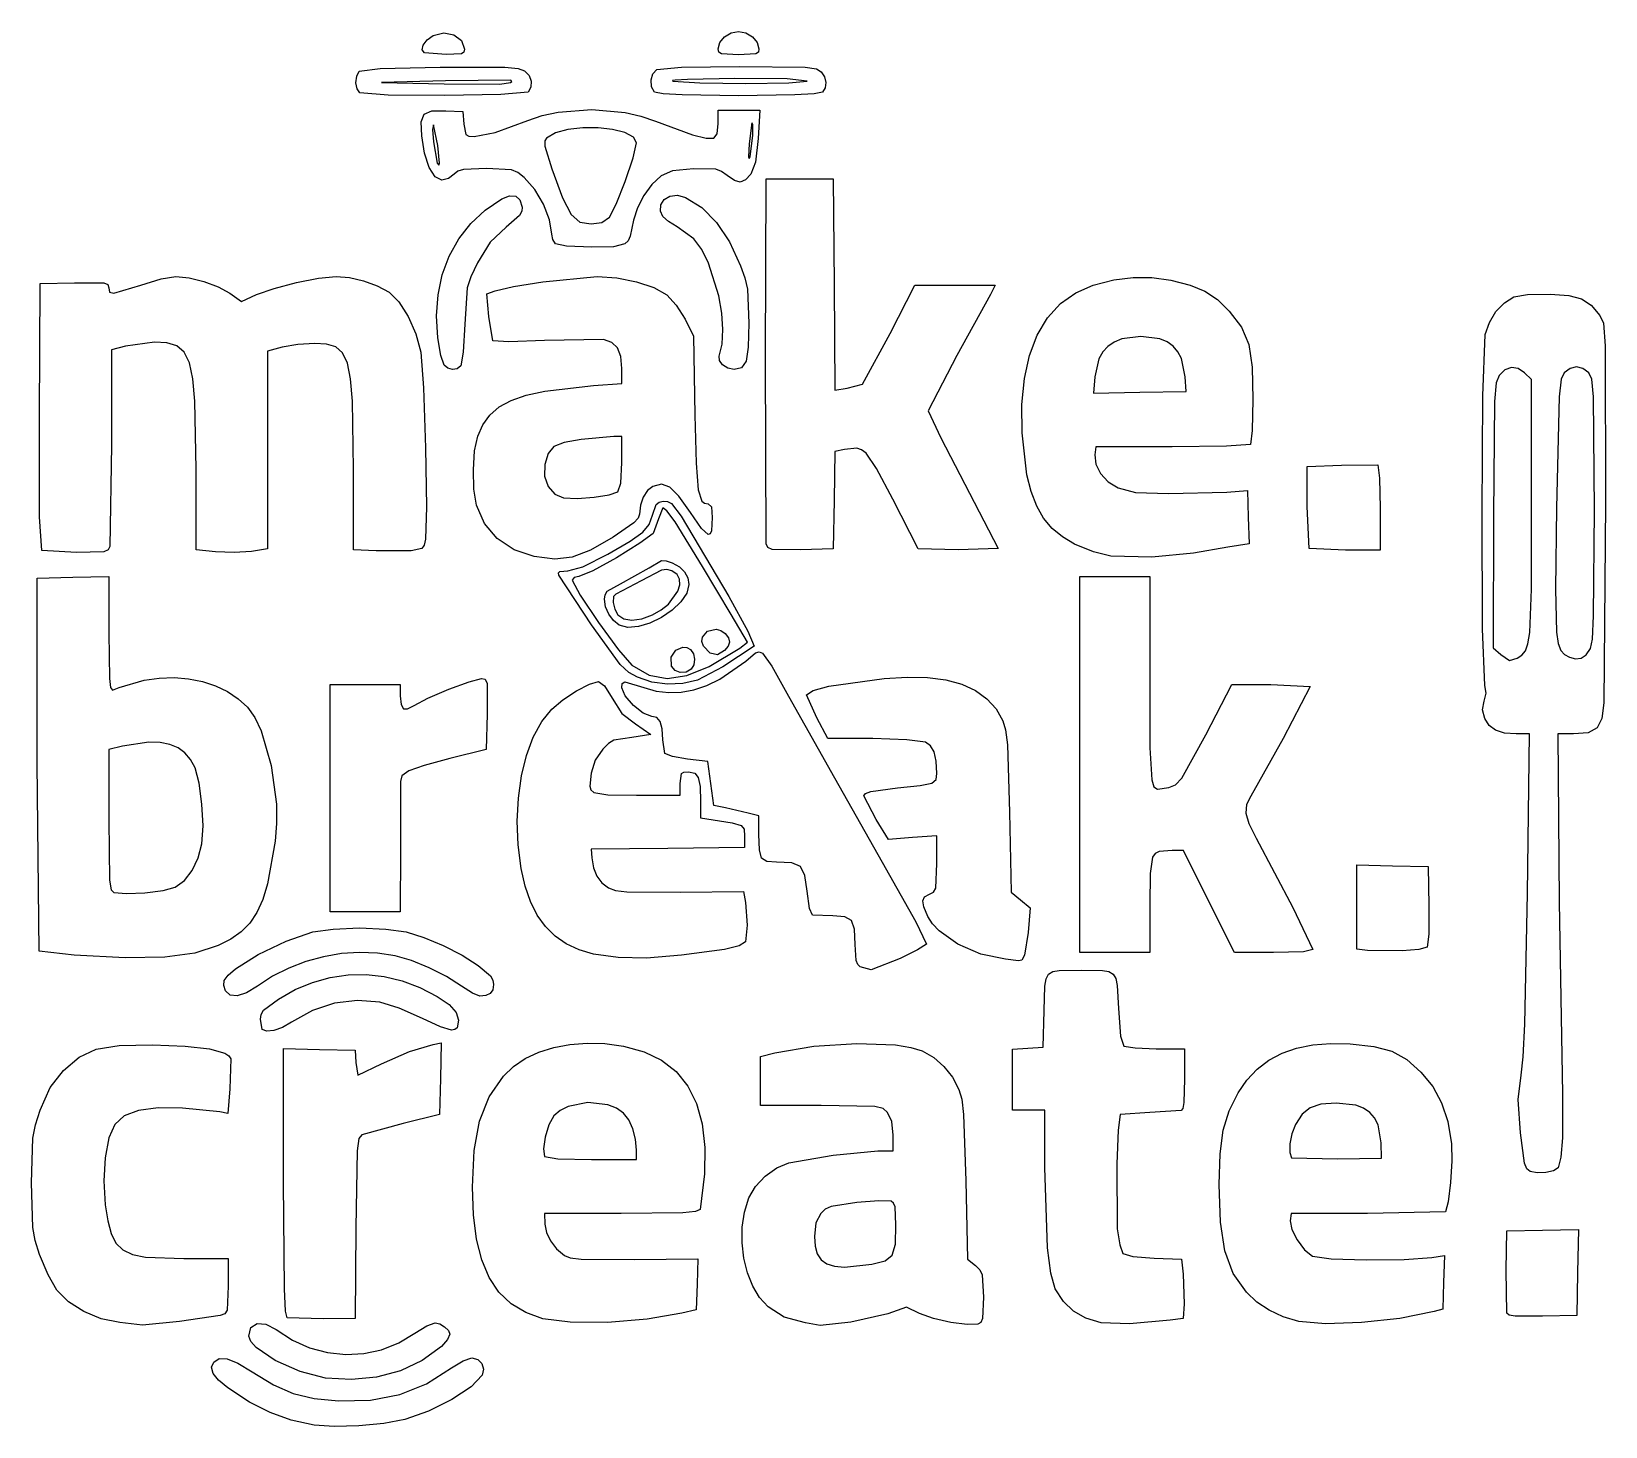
# Model space of a CAD drawing. Header units: millimetres. Extents: x 43 to 186, y 100 to 227.
import ezdxf

# ---------------------------------------------------------------- set-up
doc = ezdxf.new("R2010")
doc.units = ezdxf.units.MM
doc.layers.add('Layer_1', color=7, linetype='CONTINUOUS')

msp = doc.modelspace()

# ---------------------------------------------------------------- linework, layer by layer
at = {"layer": 'Layer_1', "color": 7}
for p, q in [((78.79332, 225.360421), (79.137998, 225.835755)), ((79.137998, 225.835755), (79.678395, 226.233863)), ((79.678395, 226.233863), (80.650345, 226.479717)), ((80.650345, 226.479717), (81.5709, 226.301606)), ((81.5709, 226.301606), (82.257275, 225.779211)), ((82.257275, 225.779211), (82.526685, 224.992213)), ((105.706862, 225.588217), (106.130239, 226.097358)), ((106.130239, 226.097358), (106.724239, 226.460251)), ((106.724239, 226.460251), (107.39753, 226.598611)), ((107.39753, 226.598611), (108.07082, 226.460251)), ((108.07082, 226.460251), (108.664816, 226.097358)), ((108.664816, 226.097358), (109.08819, 225.588217)), ((78.70077, 224.925295), (78.79332, 225.360421)), ((78.916755, 224.647811), (78.70077, 224.925295)), ((80.873045, 224.502833), (78.916755, 224.647811)), ((78.916755, 224.647811), (78.916755, 224.647811)), ((82.248887, 224.571175), (80.873045, 224.502833)), ((82.474187, 224.722557), (82.248887, 224.571175)), ((82.526685, 224.992213), (82.474187, 224.722557)), ((105.54544, 225.011112), (105.706862, 225.588217)), ((105.599184, 224.72645), (105.54544, 225.011112)), ((105.54544, 225.011112), (105.54544, 225.011112)), ((105.843097, 224.566991), (105.599184, 224.72645)), ((107.39753, 224.481945), (105.843097, 224.566991)), ((108.951954, 224.56699), (107.39753, 224.481945)), ((109.195866, 224.726449), (108.951954, 224.56699)), ((109.08819, 225.588217), (109.24961, 225.011112)), ((109.24961, 225.011112), (109.195866, 224.726449)), ((72.747678, 222.533396), (72.981365, 222.980434)), ((72.981365, 222.980434), (74.880766, 223.236367)), ((74.880766, 223.236367), (80.317865, 223.369951)), ((80.317865, 223.369951), (86.205062, 223.360551)), ((86.205062, 223.360551), (87.39947, 223.245664)), ((87.39947, 223.245664), (87.977985, 223.033122)), ((87.977985, 223.033122), (88.389021, 222.615352)), ((99.625992, 222.768502), (99.971795, 223.149719)), ((99.971795, 223.149719), (102.223406, 223.350029)), ((102.223406, 223.350029), (107.47142, 223.423612)), ((107.47142, 223.423612), (113.445732, 223.348741)), ((113.445732, 223.348741), (114.47153, 223.203298)), ((114.47153, 223.203298), (114.89714, 222.939757)), ((114.89714, 222.939757), (115.195976, 222.474769)), ((72.681744, 221.944229), (72.747678, 222.533396)), ((72.77897, 221.382136), (72.681744, 221.944229)), ((73.034765, 221.016322), (72.77897, 221.382136)), ((80.806895, 222.105735), (74.986065, 221.968399)), ((74.986065, 221.968399), (80.674605, 221.836108)), ((80.674605, 221.836108), (85.728039, 221.828494)), ((86.742385, 222.167475), (80.806895, 222.105735)), ((85.728039, 221.828494), (86.700565, 221.952499)), ((86.700565, 221.952499), (86.832872, 222.048344)), ((86.742385, 222.167471), (86.742385, 222.167475)), ((86.832872, 222.048344), (86.742385, 222.167471)), ((88.562055, 221.556174), (88.294565, 221.095278)), ((88.389021, 222.615352), (88.588626, 222.092951)), ((88.588626, 222.092951), (88.562055, 221.556174)), ((99.468486, 222.194752), (99.625992, 222.768502)), ((99.514068, 221.584876), (99.468486, 222.194752)), ((99.777525, 221.095278), (99.514068, 221.584876)), ((101.639376, 222.18171), (101.414847, 222.141992)), ((101.414847, 222.141992), (101.4444, 222.100695)), ((101.4444, 222.100695), (103.894261, 221.923979)), ((102.759888, 222.25263), (101.639376, 222.18171)), ((107.05118, 222.333974), (102.759888, 222.25263)), ((103.894261, 221.923979), (108.06562, 221.865073)), ((111.800788, 222.286957), (107.05118, 222.333974)), ((108.06562, 221.865073), (111.969079, 221.923979)), ((113.61524, 222.100695), (111.800788, 222.286957)), ((111.969079, 221.923979), (113.61524, 222.100695)), ((113.61524, 222.100695), (113.61524, 222.100695)), ((115.260083, 221.492571), (115.01753, 221.095278)), ((115.195976, 222.474769), (115.318261, 221.972388)), ((115.318261, 221.972388), (115.260083, 221.492571)), ((73.034715, 221.016318), (73.034765, 221.016322)), ((75.614898, 220.817534), (73.034715, 221.016318)), ((80.743938, 220.773361), (75.614898, 220.817534)), ((85.833328, 220.870407), (80.743938, 220.773361)), ((88.294565, 221.095278), (85.833328, 220.870407)), ((100.543796, 220.946707), (99.777525, 221.095278)), ((99.777525, 221.095278), (99.777525, 221.095278)), ((102.286121, 220.840585), (100.543796, 220.946707)), ((107.397526, 220.755687), (102.286121, 220.840585)), ((112.508931, 220.840585), (107.397526, 220.755687)), ((114.251257, 220.946707), (112.508931, 220.840585)), ((115.01753, 221.095278), (114.251257, 220.946707)), ((78.60861, 218.397294), (78.873657, 219.102501)), ((78.873657, 219.102501), (79.576612, 219.391959)), ((79.576612, 219.391959), (80.850715, 219.402586)), ((80.850715, 219.402586), (82.394395, 219.322566)), ((82.394395, 219.322566), (82.475795, 218.198087)), ((88.268735, 218.504948), (89.588706, 218.956944)), ((89.588706, 218.956944), (91.021061, 219.277199)), ((91.021061, 219.277199), (94.071617, 219.523289)), ((94.071617, 219.523289), (97.117782, 219.244826)), ((97.117782, 219.244826), (98.544649, 218.90939)), ((98.544649, 218.90939), (99.856935, 218.443418)), ((105.54548, 218.255933), (105.54548, 219.454862)), ((105.54548, 219.454862), (107.43644, 219.454862)), ((107.43644, 219.454862), (109.3274, 219.454862)), ((109.3274, 219.454862), (109.17479, 216.896986)), ((78.648225, 217.139416), (78.60861, 218.397294)), ((78.908874, 215.538051), (78.648225, 217.139416)), ((79.708815, 218.11261), (79.64214, 217.701535)), ((79.64214, 217.701535), (79.712837, 216.587535)), ((80.112265, 216.260526), (79.708815, 218.11261)), ((82.475795, 218.198087), (82.665995, 217.234326)), ((82.665995, 217.234326), (82.928394, 217.099849)), ((82.928394, 217.099849), (83.401835, 217.076472)), ((83.401835, 217.076472), (85.321861, 217.428521)), ((85.321861, 217.428521), (88.268735, 218.504948)), ((90.777127, 217.401914), (89.964735, 216.926837)), ((91.919402, 217.710286), (90.777127, 217.401914)), ((93.256497, 217.859395), (91.919402, 217.710286)), ((94.65335, 217.856685), (93.256497, 217.859395)), ((95.9749, 217.709598), (94.65335, 217.856685)), ((97.086083, 217.425576), (95.9749, 217.709598)), ((97.851839, 217.012063), (97.086083, 217.425576)), ((99.856935, 218.443418), (103.217206, 217.225487)), ((103.217206, 217.225487), (104.461355, 216.927667)), ((105.16274, 216.910133), (105.450117, 217.319138)), ((105.450117, 217.319138), (105.54548, 218.255933)), ((108.61283, 218.310393), (108.3683, 216.412153)), ((108.4416, 215.221528), (108.69403, 217.183855)), ((108.684332, 218.15001), (108.61283, 218.310393)), ((108.69407, 217.183855), (108.684332, 218.15001)), ((108.69403, 217.183855), (108.69407, 217.183855)), ((79.712837, 216.587535), (80.037935, 214.652251)), ((80.275331, 214.635042), (80.112235, 216.260526)), ((80.112235, 216.260526), (80.112265, 216.260526)), ((89.964735, 216.926837), (89.807995, 216.659799)), ((89.807995, 216.659799), (89.821585, 216.198001)), ((89.821585, 216.198001), (90.460925, 214.117319)), ((97.83257, 215.11619), (98.137105, 216.4765)), ((98.137105, 216.4765), (97.851839, 217.012063)), ((104.461355, 216.927667), (105.16274, 216.910133)), ((108.3683, 216.412153), (108.315287, 215.221626)), ((109.17479, 216.896986), (108.945324, 214.742694)), ((79.335282, 214.259058), (78.908874, 215.538051)), ((79.877712, 213.411606), (79.335282, 214.259058)), ((80.037935, 214.652251), (80.207746, 214.461067)), ((80.207746, 214.461067), (80.275331, 214.635042)), ((97.12001, 212.98733), (97.83257, 215.11619)), ((108.315287, 215.221626), (108.356389, 215.066881)), ((108.356389, 215.066881), (108.4416, 215.221528)), ((108.945324, 214.742694), (108.51257, 213.655841)), ((80.486425, 213.104862), (79.877712, 213.411606)), ((81.0758, 213.260305), (80.486425, 213.104862)), ((81.600645, 213.634028), (81.0758, 213.260305)), ((81.935689, 213.909502), (81.600645, 213.634028)), ((82.429102, 214.069982), (81.935689, 213.909502)), ((84.542865, 214.163195), (82.429102, 214.069982)), ((86.798937, 214.049204), (84.542865, 214.163195)), ((87.369661, 213.800667), (86.798937, 214.049204)), ((87.954955, 213.330169), (87.369661, 213.800667)), ((88.906089, 212.257719), (87.954955, 213.330169)), ((90.460925, 214.117319), (91.438072, 211.496447)), ((96.300995, 210.916786), (97.12001, 212.98733)), ((100.37834, 213.501737), (99.529864, 212.705926)), ((101.407077, 213.938668), (100.37834, 213.501737)), ((103.31162, 214.124031), (101.407077, 213.938668)), ((105.331056, 214.099556), (103.31162, 214.124031)), ((105.856335, 213.90094), (105.331056, 214.099556)), ((106.3704, 213.516113), (105.856335, 213.90094)), ((107.020056, 213.059533), (106.3704, 213.516113)), ((107.547576, 212.927624), (107.020056, 213.059533)), ((108.02205, 213.124891), (107.547576, 212.927624)), ((108.51257, 213.655841), (108.02205, 213.124891)), ((109.83805, 196.96528), (109.91115, 213.237153)), ((109.91115, 213.237153), (112.95386, 213.237153)), ((112.95386, 213.237153), (115.99656, 213.237153)), ((115.99656, 213.237153), (116.06606, 203.643409)), ((84.399553, 210.379776), (85.906465, 211.405989)), ((85.906465, 211.405989), (86.613713, 211.687399)), ((86.613713, 211.687399), (87.175183, 211.65071)), ((87.175183, 211.65071), (87.567404, 211.305326)), ((89.702145, 210.918722), (88.906089, 212.257719)), ((91.438072, 211.496447), (92.218129, 209.988886)), ((98.792082, 211.704086), (98.22327, 210.590568)), ((99.529864, 212.705926), (98.792082, 211.704086)), ((100.654747, 211.358757), (101.177257, 211.660495)), ((101.177257, 211.660495), (101.844147, 211.727662)), ((101.844147, 211.727662), (102.57148, 211.534225)), ((102.57148, 211.534225), (104.062986, 210.609206)), ((83.099003, 209.159698), (84.399553, 210.379776)), ((87.743977, 210.276323), (87.534922, 209.894248)), ((87.567404, 211.305326), (87.766905, 210.660651)), ((87.766905, 210.660651), (87.743977, 210.276323)), ((90.250911, 209.502117), (89.702145, 210.918722)), ((92.218129, 209.988886), (93.012089, 209.300239)), ((95.677095, 209.731424), (96.300995, 210.916786)), ((98.22327, 210.590568), (97.881705, 209.459721)), ((100.325015, 210.296677), (100.36055, 210.84848)), ((100.537687, 209.81035), (100.325015, 210.296677)), ((100.36055, 210.84848), (100.654747, 211.358757)), ((104.062986, 210.609206), (105.397109, 209.266436)), ((82.013248, 207.764072), (83.099003, 209.159698)), ((86.311695, 208.825696), (84.869961, 207.482101)), ((87.534922, 209.894248), (86.311695, 208.825696)), ((90.460175, 208.196841), (90.250911, 209.502117)), ((93.012089, 209.300239), (94.030945, 209.136112)), ((94.030945, 209.136112), (95.007867, 209.270469)), ((95.007867, 209.270469), (95.677095, 209.731424)), ((95.677095, 209.731424), (95.677095, 209.731424)), ((97.881705, 209.459721), (97.568526, 208.032055)), ((101.027548, 209.350463), (100.537687, 209.81035)), ((101.82358, 208.877981), (101.027548, 209.350463)), ((103.34284, 207.77284), (101.82358, 208.877981)), ((105.397109, 209.266436), (106.571112, 207.509296)), ((81.150718, 206.211215), (82.013248, 207.764072)), ((84.869961, 207.482101), (83.717315, 205.587756)), ((90.556272, 207.720508), (90.460175, 208.196841)), ((90.781685, 207.336945), (90.556272, 207.720508)), ((90.781725, 207.336945), (90.781685, 207.336945)), ((91.772216, 207.099684), (90.781725, 207.336945)), ((94.079715, 207.019445), (91.772216, 207.099684)), ((97.079782, 207.309474), (96.041503, 207.051947)), ((97.369473, 207.597631), (97.079782, 207.309474)), ((97.568526, 208.032055), (97.369473, 207.597631)), ((104.052575, 206.80362), (103.34284, 207.77284)), ((106.571112, 207.509296), (107.58226, 205.341167)), ((80.519842, 204.519444), (81.150718, 206.211215)), ((96.041503, 207.051947), (94.079715, 207.019445)), ((104.678935, 205.561132), (104.052575, 206.80362)), ((55.018311, 204.135564), (56.332965, 204.36693)), ((56.332965, 204.36693), (57.552648, 204.244305)), ((57.552648, 204.244305), (58.893715, 203.912538)), ((69.296481, 204.209845), (70.885045, 204.36502)), ((70.885045, 204.36502), (72.093094, 204.258416)), ((72.093094, 204.258416), (73.37846, 203.957872)), ((80.129053, 202.707076), (80.519842, 204.519444)), ((83.106515, 204.336669), (82.781819, 203.335877)), ((83.717315, 205.587756), (83.106515, 204.336669)), ((89.633209, 203.883769), (94.570955, 204.370854)), ((94.570955, 204.370854), (96.346776, 204.241517)), ((105.60773, 202.596422), (104.678935, 205.561132)), ((107.58226, 205.341167), (107.98183, 204.224997)), ((141.443783, 204.047006), (143.191503, 204.274972)), ((143.191503, 204.274972), (144.898523, 204.26253)), ((144.898523, 204.26253), (146.63102, 204.013809)), ((43.960935, 191.69091), (44.029835, 203.712154)), ((44.029835, 203.712154), (47.138695, 203.786694)), ((47.138695, 203.786694), (49.808036, 203.774701)), ((49.808036, 203.774701), (50.179881, 203.622927)), ((50.179881, 203.622927), (50.247545, 203.323673)), ((50.247545, 203.323673), (50.326094, 202.936673)), ((50.326094, 202.936673), (50.699544, 202.838241)), ((50.699544, 202.838241), (53.157965, 203.57986)), ((53.157965, 203.57986), (55.018311, 204.135564)), ((58.893715, 203.912538), (60.177602, 203.427212)), ((60.177602, 203.427212), (61.225745, 202.843909)), ((61.225745, 202.843909), (62.292005, 202.092339)), ((63.652715, 202.709784), (65.247663, 203.283208)), ((65.247663, 203.283208), (67.273136, 203.816235)), ((67.273136, 203.816235), (69.296481, 204.209845)), ((73.37846, 203.957872), (74.617874, 203.500396)), ((74.617874, 203.500396), (75.688065, 202.922992)), ((75.688065, 202.922992), (76.574463, 202.052483)), ((82.781819, 203.335877), (82.566705, 200.041063)), ((84.567055, 202.770243), (85.320475, 203.056696)), ((85.320475, 203.056696), (86.986282, 203.454139)), ((86.986282, 203.454139), (89.633209, 203.883769)), ((96.346776, 204.241517), (98.124062, 203.883662)), ((98.124062, 203.883662), (99.703605, 203.350177)), ((99.703605, 203.350177), (100.8862, 202.693948)), ((107.98183, 204.224997), (108.205129, 203.217666)), ((108.205129, 203.217666), (108.32357, 200.11484)), ((116.06606, 203.643409), (116.13546, 194.04966)), ((121.15594, 199.18812), (123.4049, 203.569203)), ((123.4049, 203.569203), (127.04971, 203.574503)), ((127.04971, 203.574503), (130.69453, 203.579803)), ((130.69453, 203.579803), (130.25134, 202.719907)), ((136.611058, 201.89642), (137.993963, 202.890345)), ((137.993963, 202.890345), (139.58919, 203.574506)), ((139.58919, 203.574506), (141.443783, 204.047006)), ((146.63102, 204.013809), (148.368715, 203.574512)), ((148.368715, 203.574512), (149.718064, 203.019315)), ((149.718064, 203.019315), (150.847339, 202.258903)), ((62.292005, 202.092339), (63.652715, 202.709784)), ((76.574463, 202.052483), (77.418466, 200.726653)), ((79.98678, 200.792428), (80.129053, 202.707076)), ((84.738695, 200.739708), (84.567055, 202.770243)), ((100.8862, 202.693948), (101.751481, 201.754045)), ((101.751481, 201.754045), (102.54834, 200.47325)), ((105.873262, 201.04423), (105.60773, 202.596422)), ((130.25134, 202.719907), (127.20184, 197.174531)), ((135.446885, 200.606029), (136.611058, 201.89642)), ((150.847339, 202.258903), (151.92481, 201.203962)), ((176.127044, 201.184378), (176.888775, 201.981737)), ((176.888775, 201.981737), (177.76081, 202.514714)), ((177.76081, 202.514714), (178.997155, 202.728383)), ((178.997155, 202.728383), (181.05055, 202.745755)), ((181.05055, 202.745755), (182.735443, 202.620107)), ((182.735443, 202.620107), (183.892889, 202.325668)), ((183.892889, 202.325668), (184.757907, 201.762819)), ((184.757907, 201.762819), (185.56552, 200.831941)), ((77.418466, 200.726653), (78.116761, 199.140561)), ((80.101455, 198.793817), (79.98678, 200.792428)), ((82.566705, 200.041063), (82.421996, 197.491347)), ((85.107575, 198.5125), (84.738695, 200.739708)), ((102.54834, 200.47325), (103.29648, 198.949698)), ((105.981615, 199.558836), (105.873262, 201.04423)), ((108.32357, 200.11484), (108.275136, 197.942427)), ((134.507851, 199.032472), (135.446885, 200.606029)), ((151.92481, 201.203962), (153.036111, 199.752834)), ((175.15723, 199.089532), (175.5313, 200.195891)), ((175.5313, 200.195891), (176.127044, 201.184378)), ((185.56552, 200.831941), (185.877095, 200.128426)), ((185.877095, 200.128426), (186.034421, 198.075863)), ((78.116761, 199.140561), (78.566035, 197.489267)), ((80.37645, 197.191648), (80.101455, 198.793817)), ((89.776605, 198.54349), (86.560461, 198.440477)), ((95.144845, 198.62568), (89.776605, 198.54349)), ((95.907415, 198.3702), (95.144845, 198.62568)), ((103.29648, 198.949698), (103.42878, 191.77956)), ((105.914338, 198.225256), (105.981615, 199.558836)), ((118.6424, 194.59936), (121.15594, 199.18812)), ((133.800365, 197.189046), (134.507851, 199.032472)), ((142.165115, 198.686433), (141.475672, 198.409316)), ((143.90576, 198.904241), (142.165115, 198.686433)), ((145.61982, 198.693049), (143.90576, 198.904241)), ((146.286107, 198.423373), (145.61982, 198.693049)), ((153.036111, 199.752834), (153.695547, 198.192857)), ((174.944078, 193.523132), (175.15723, 199.089532)), ((50.512605, 197.690376), (50.508605, 189.05966)), ((51.769375, 198.044217), (50.512605, 197.690376)), ((54.392815, 198.399882), (51.769375, 198.044217)), ((55.532381, 198.330537), (54.392815, 198.399882)), ((56.420128, 198.056594), (55.532381, 198.330537)), ((57.086872, 197.484298), (56.420128, 198.056594)), ((57.563426, 196.519896), (57.086872, 197.484298)), ((65.990255, 197.933986), (64.667335, 197.589855)), ((64.667335, 197.589855), (64.667335, 188.61253)), ((67.401713, 198.17853), (65.990255, 197.933986)), ((68.937505, 198.28322), (67.401713, 198.17853)), ((70.013144, 198.222219), (68.937505, 198.28322)), ((70.847191, 197.966541), (70.013144, 198.222219)), ((71.469906, 197.418549), (70.847191, 197.966541)), ((71.911546, 196.480606), (71.469906, 197.418549)), ((78.566035, 197.489267), (78.801339, 194.263556)), ((80.680035, 196.29728), (80.37645, 197.191648)), ((82.421996, 197.491347), (82.203585, 196.23767)), ((86.560461, 198.440477), (85.107575, 198.5125)), ((96.425503, 197.870766), (95.907415, 198.3702)), ((96.720596, 197.093646), (96.425503, 197.870766)), ((105.65298, 197.128505), (105.914338, 198.225256)), ((105.682141, 196.747978), (105.65298, 197.128505)), ((108.275136, 197.942427), (108.083044, 196.664305)), ((127.20184, 197.174531), (124.59552, 192.17428)), ((133.330836, 195.089052), (133.800365, 197.189046)), ((140.445412, 197.50716), (140.099341, 196.87752)), ((140.903314, 198.016992), (140.445412, 197.50716)), ((141.475672, 198.409316), (140.903314, 198.016992)), ((146.832126, 198.038022), (146.286107, 198.423373)), ((147.26305, 197.53228), (146.832126, 198.038022)), ((147.584047, 196.90143), (147.26305, 197.53228)), ((153.695547, 198.192857), (154.007213, 196.136387)), ((186.034421, 198.075863), (186.06692, 183.78266)), ((57.880606, 195.069633), (57.563426, 196.519896)), ((72.202372, 195.055073), (71.911546, 196.480606)), ((80.680035, 196.29727), (80.680035, 196.29728)), ((81.033608, 196.023815), (80.680035, 196.29727)), ((81.452925, 195.920869), (81.033608, 196.023815)), ((81.866685, 195.991224), (81.452925, 195.920869)), ((82.203585, 196.23767), (81.866685, 195.991224)), ((96.814185, 196.00511), (96.720596, 197.093646)), ((96.814185, 194.63346), (96.814185, 196.00511)), ((105.946, 196.33798), (105.682141, 196.747978)), ((106.429619, 196.033591), (105.946, 196.33798)), ((105.946, 196.33798), (105.946, 196.33798)), ((106.98715, 195.90699), (106.429619, 196.033591)), ((107.67711, 196.059488), (106.98715, 195.90699)), ((108.083044, 196.664305), (107.67711, 196.059488)), ((109.91135, 180.08949), (109.83805, 196.96528)), ((140.099341, 196.87752), (139.73218, 195.24962)), ((147.91695, 195.24554), (147.584047, 196.90143)), ((154.007213, 196.136387), (154.0752, 193.19578)), ((176.944263, 195.893223), (176.42124, 195.37778)), ((177.523046, 196.10715), (176.944263, 195.893223)), ((178.127774, 196.016457), (177.523046, 196.10715)), ((178.72863, 195.61804), (178.127774, 196.016457)), ((182.85185, 196.020403), (182.31878, 195.62858)), ((183.438035, 196.148319), (182.85185, 196.020403)), ((184.022075, 196.01269), (183.438035, 196.148319)), ((184.54871, 195.61388), (184.022075, 196.01269)), ((58.069226, 193.039755), (57.880606, 195.069633)), ((72.37264, 193.044312), (72.202372, 195.055073)), ((78.801339, 194.263556), (78.987929, 188.813225)), ((89.815116, 193.960164), (94.234495, 194.45537)), ((94.234495, 194.45537), (96.814185, 194.63346)), ((117.25664, 194.22067), (118.6424, 194.59936)), ((133.105671, 192.745787), (133.330836, 195.089052)), ((139.73218, 195.24962), (139.61002, 193.77655)), ((148.01107, 193.92255), (147.91695, 195.24554)), ((176.155574, 194.708899), (176.006181, 192.9982)), ((176.42124, 195.37778), (176.155574, 194.708899)), ((179.36419, 195.02095), (178.72863, 195.61804)), ((179.36419, 183.27973), (179.36419, 195.02095)), ((182.034484, 195.046974), (181.85888, 193.437727)), ((182.31878, 195.62858), (182.034484, 195.046974)), ((184.829929, 195.036071), (184.54871, 195.61388)), ((184.98069, 193.429352), (184.829929, 195.036071)), ((58.184045, 186.86614), (58.069226, 193.039755)), ((72.472545, 186.87656), (72.37264, 193.044312)), ((85.692308, 192.514408), (86.779545, 193.1107)), ((86.779545, 193.1107), (88.14203, 193.587457)), ((88.14203, 193.587457), (89.815116, 193.960164)), ((116.13546, 194.04966), (117.25664, 194.22067)), ((139.61002, 193.77655), (143.81055, 193.84955)), ((143.81055, 193.84955), (148.01107, 193.92255)), ((154.0752, 193.19578), (154.001435, 190.381591)), ((174.861661, 182.879732), (174.944078, 193.523132)), ((176.006181, 192.9982), (175.90238, 182.68932)), ((181.85888, 193.437727), (181.61786, 183.35614)), ((185.05273, 183.11232), (184.98069, 193.429352)), ((43.976861, 182.557718), (43.960935, 191.69091)), ((84.20217, 190.901278), (84.844967, 191.783096)), ((84.844967, 191.783096), (85.692308, 192.514408)), ((103.42878, 191.77956), (103.539003, 187.422339)), ((124.59552, 192.17428), (125.75281, 189.71601)), ((133.13128, 190.17255), (133.105671, 192.745787)), ((83.728565, 189.85347), (84.20217, 190.901278)), ((133.570831, 186.355706), (133.13128, 190.17255)), ((154.001435, 190.381591), (153.85396, 189.09474)), ((50.508605, 189.05966), (50.350705, 179.85369)), ((64.667335, 188.61253), (64.667335, 179.6352)), ((78.987929, 188.813225), (79.068557, 183.45404)), ((83.450094, 188.522846), (83.728565, 189.85347)), ((90.637351, 188.916663), (90.108453, 188.291231)), ((91.578129, 189.296638), (90.637351, 188.916663)), ((93.103075, 189.54902), (91.578129, 189.296638)), ((96.079645, 189.82158), (93.103075, 189.54902)), ((96.814185, 189.82158), (96.079645, 189.82158)), ((96.814185, 187.47272), (96.814185, 189.82158)), ((117.02659, 188.64294), (116.14155, 188.4769)), ((118.13797, 188.761368), (117.02659, 188.64294)), ((118.563973, 188.637615), (118.13797, 188.761368)), ((118.969739, 188.323341), (118.563973, 188.637615)), ((125.75281, 189.71601), (130.94552, 179.65456)), ((139.80898, 188.89554), (139.72468, 188.16233)), ((146.73149, 188.89554), (139.80898, 188.89554)), ((151.67925, 188.954055), (146.73149, 188.89554)), ((153.85396, 189.09474), (151.67925, 188.954055)), ((83.334131, 186.798186), (83.450094, 188.522846)), ((89.819145, 187.30248), (89.801334, 186.233368)), ((90.108453, 188.291231), (89.819145, 187.30248)), ((96.72875, 185.589022), (96.814185, 187.47272)), ((103.539003, 187.422339), (103.722935, 185.001914)), ((116.14155, 188.4769), (116.06905, 184.05593)), ((119.919211, 186.917599), (118.969739, 188.323341)), ((139.72468, 188.16233), (139.821338, 187.323858)), ((139.821338, 187.323858), (140.251685, 186.482091)), ((158.99128, 187.10911), (162.10013, 187.23706)), ((158.99128, 183.48233), (158.99128, 187.10911)), ((162.10013, 187.23706), (165.40742, 187.25476)), ((165.40742, 187.25476), (165.547568, 186.054522)), ((58.185045, 179.54502), (58.184045, 186.86614)), ((72.472545, 179.54471), (72.472545, 186.87656)), ((83.387191, 185.040041), (83.334131, 186.798186)), ((89.801334, 186.233368), (90.119908, 185.297966)), ((121.3837, 184.13288), (119.919211, 186.917599)), ((133.949899, 184.829168), (133.570831, 186.355706)), ((140.251685, 186.482091), (140.948672, 185.731721)), ((140.948672, 185.731721), (141.84525, 185.16744)), ((165.547568, 186.054522), (165.60586, 183.32364)), ((83.615785, 183.60896), (83.387191, 185.040041)), ((90.119908, 185.297966), (90.713945, 184.604982)), ((90.713945, 184.604982), (91.522525, 184.26312)), ((91.522525, 184.26312), (92.764336, 184.217727)), ((92.764336, 184.217727), (94.287974, 184.326729)), ((94.287974, 184.326729), (95.658212, 184.541441)), ((95.658212, 184.541441), (96.439825, 184.81318)), ((96.439825, 184.81318), (96.72875, 185.589022)), ((96.439825, 184.81318), (96.439825, 184.81318)), ((98.757474, 184.329263), (98.497013, 183.594582)), ((99.14478, 184.919992), (98.757474, 184.329263)), ((99.620645, 185.28843), (99.14478, 184.919992)), ((100.420315, 185.496957), (99.620645, 185.28843)), ((101.151672, 185.24417), (100.420315, 185.496957)), ((101.969461, 184.422771), (101.151672, 185.24417)), ((103.02843, 182.92546), (101.969461, 184.422771)), ((103.722935, 185.001914), (104.065544, 183.959461)), ((134.450079, 183.525499), (133.949899, 184.829168)), ((141.84525, 185.16744), (143.413252, 184.759499)), ((143.413252, 184.759499), (146.41383, 184.6622)), ((146.41383, 184.6622), (151.71519, 184.79449)), ((151.71519, 184.79449), (153.56727, 184.92679)), ((153.56727, 184.92679), (153.64297, 182.50491)), ((79.068557, 183.45404), (78.985975, 180.50177)), ((84.348897, 181.940174), (83.615785, 183.60896)), ((98.497013, 183.594582), (98.401685, 182.79429)), ((99.577175, 182.70829), (99.936153, 183.66951)), ((99.936153, 183.66951), (100.193011, 183.864461)), ((100.54243, 183.35411), (100.14314, 182.34997)), ((100.193011, 183.864461), (100.56626, 183.95036)), ((100.903256, 183.088169), (100.54243, 183.35411)), ((100.56626, 183.95036), (100.965779, 183.940335)), ((101.634593, 182.097827), (100.903256, 183.088169)), ((100.965779, 183.940335), (101.31383, 183.758)), ((101.31383, 183.758), (102.19703, 182.59193)), ((104.047247, 181.470825), (103.02843, 182.92546)), ((104.065544, 183.959461), (104.322906, 183.780343)), ((104.322906, 183.780343), (104.6518, 183.73616)), ((104.6518, 183.73616), (104.930211, 183.442669)), ((104.930211, 183.442669), (105.01222, 182.47939)), ((116.06905, 184.05593), (115.99655, 179.63496)), ((123.69342, 179.63496), (121.3837, 184.13288)), ((135.08256, 182.420909), (134.450079, 183.525499)), ((159.16766, 179.67917), (158.99128, 183.48233)), ((165.60586, 183.32364), (165.60586, 179.5028)), ((174.916729, 172.378429), (174.861661, 182.879732)), ((179.339004, 175.9722), (179.36419, 183.27973)), ((181.61786, 183.35614), (181.51963, 175.983357)), ((184.981456, 173.571147), (185.05273, 183.11232)), ((186.06692, 183.78266), (185.92559, 165.64736)), ((44.171085, 179.49723), (43.976861, 182.557718)), ((85.508066, 180.572812), (84.348897, 181.940174)), ((97.908899, 182.00964), (96.035505, 180.70296)), ((98.290833, 182.434487), (97.908899, 182.00964)), ((98.401685, 182.79429), (98.290833, 182.434487)), ((98.719249, 181.138775), (99.28842, 181.843941)), ((99.28842, 181.843941), (99.577175, 182.70829)), ((100.14314, 182.34997), (99.636315, 181.04515)), ((104.13857, 178.04757), (101.634593, 182.097827)), ((102.19703, 182.59193), (106.520465, 175.306591)), ((104.648664, 180.927078), (104.047247, 181.470825)), ((105.01222, 182.47939), (104.935911, 181.271004)), ((135.858532, 181.49161), (135.08256, 182.420909)), ((136.789182, 180.71381), (135.858532, 181.49161)), ((153.64297, 182.50491), (153.71867, 180.08304)), ((175.90238, 182.68932), (175.86598, 170.66232)), ((78.860739, 179.976873), (78.669059, 179.681606)), ((78.985975, 180.50177), (78.860739, 179.976873)), ((87.033815, 179.559612), (85.508066, 180.572812)), ((96.035505, 180.70296), (93.971645, 179.510489)), ((95.534845, 179.14353), (97.568458, 180.327177)), ((98.45602, 180.139364), (96.324444, 178.823399)), ((97.568458, 180.327177), (98.719249, 181.138775)), ((99.636315, 181.04515), (98.45602, 180.139364)), ((104.825107, 180.989532), (104.648664, 180.927078)), ((104.935911, 181.271004), (104.825107, 180.989532)), ((109.91142, 180.08942), (109.91135, 180.08949)), ((110.050651, 179.747584), (109.91142, 180.08942)), ((137.8857, 180.06372), (136.789182, 180.71381)), ((139.592741, 179.370079), (137.8857, 180.06372)), ((153.71867, 180.08304), (151.79085, 179.78035)), ((44.171205, 179.49735), (44.171085, 179.49723)), ((47.323315, 179.30167), (44.171205, 179.49735)), ((49.807772, 179.36399), (47.323315, 179.30167)), ((50.200393, 179.533257), (49.807772, 179.36399)), ((50.350705, 179.85369), (50.200393, 179.533257)), ((59.951335, 179.35586), (58.185045, 179.54502)), ((61.632022, 179.291091), (59.951335, 179.35586)), ((63.192485, 179.40096), (61.632022, 179.291091)), ((64.667335, 179.6352), (63.192485, 179.40096)), ((74.523065, 179.45771), (72.472545, 179.54471)), ((77.690965, 179.46271), (74.523065, 179.45771)), ((78.669059, 179.681606), (77.690965, 179.46271)), ((88.866665, 178.95331), (87.033815, 179.559612)), ((90.715864, 178.715872), (88.866665, 178.95331)), ((88.866665, 178.95331), (88.866665, 178.95331)), ((92.307978, 178.874863), (90.715864, 178.715872)), ((93.971645, 179.510489), (92.307978, 178.874863)), ((93.280552, 177.995335), (95.534845, 179.14353)), ((96.324444, 178.823399), (94.167621, 177.637504)), ((99.298185, 177.92252), (100.417612, 178.581199)), ((100.417612, 178.581199), (100.831562, 178.559645)), ((100.831562, 178.559645), (101.38675, 178.35334)), ((110.43507, 179.57623), (110.050651, 179.747584)), ((113.02719, 179.56026), (110.43507, 179.57623)), ((115.99655, 179.63496), (113.02719, 179.56026)), ((127.31947, 179.56136), (123.69342, 179.63496)), ((130.94552, 179.65456), (127.31947, 179.56136)), ((141.19299, 178.96668), (139.592741, 179.370079)), ((144.90468, 178.883977), (141.19287, 178.96668)), ((141.19287, 178.96668), (141.19299, 178.96668)), ((148.67241, 179.24067), (144.90468, 178.883977)), ((151.79085, 179.78035), (148.67241, 179.24067)), ((162.47496, 179.5028), (159.16766, 179.67919)), ((159.16766, 179.67919), (159.16766, 179.67917)), ((165.60586, 179.5028), (162.47496, 179.5028)), ((47.006375, 177.06354), (50.247525, 177.13784)), ((50.247525, 177.13784), (50.247525, 171.97033)), ((91.061452, 177.448831), (91.176045, 177.568398)), ((91.085845, 177.26214), (91.061452, 177.448831)), ((94.065585, 172.73114), (91.085845, 177.26214)), ((91.176045, 177.568398), (91.917515, 177.65069)), ((91.917515, 177.65069), (93.280552, 177.995335)), ((92.911585, 177.12193), (92.491148, 177.028797)), ((94.167621, 177.637504), (92.911585, 177.12193)), ((96.688715, 176.45191), (99.298185, 177.92252)), ((100.403557, 177.702106), (98.571145, 176.73825)), ((100.894722, 177.765765), (100.403557, 177.702106)), ((101.35689, 177.6322), (100.894722, 177.765765)), ((101.814427, 177.321049), (101.35689, 177.6322)), ((101.38675, 178.35334), (102.033053, 177.996628)), ((102.047923, 176.8869), (101.814427, 177.321049)), ((102.033053, 177.996628), (102.507553, 177.544367)), ((102.507553, 177.544367), (102.799865, 177.009918)), ((106.7153, 173.68194), (104.13857, 178.04757)), ((138.35378, 160.0559), (138.35378, 177.12153)), ((138.35378, 177.12153), (141.52878, 177.12153)), ((141.52878, 177.12153), (144.70378, 177.12153)), ((144.70378, 177.12153), (144.70378, 167.58822)), ((43.765225, 176.98924), (47.006375, 177.06354)), ((43.765225, 160.14393), (43.765225, 176.98924)), ((92.491148, 177.028797), (92.316275, 176.80545)), ((92.316275, 176.80545), (93.040165, 175.441103)), ((95.281038, 175.47855), (95.483046, 175.790641)), ((95.483046, 175.790641), (96.688715, 176.45191)), ((98.571145, 176.73825), (96.277405, 175.53408)), ((101.048358, 174.617152), (101.904163, 175.788975)), ((101.904163, 175.788975), (102.07272, 176.364595)), ((102.07272, 176.364595), (102.047923, 176.8869)), ((102.89961, 176.40664), (102.700752, 175.620058)), ((102.799865, 177.009918), (102.89961, 176.40664)), ((179.188005, 172.058389), (179.339004, 175.9722)), ((181.51963, 175.983357), (181.611727, 172.078695)), ((93.040165, 175.441103), (94.695773, 172.957641)), ((95.236065, 175.07439), (95.281038, 175.47855)), ((95.340168, 174.366144), (95.236065, 175.07439)), ((95.616365, 173.706419), (95.340168, 174.366144)), ((96.061269, 175.31092), (96.03267, 174.780871)), ((96.03267, 174.780871), (96.171666, 174.153076)), ((96.277405, 175.53408), (96.061269, 175.31092)), ((100.391797, 174.090632), (101.048358, 174.617152)), ((102.161376, 174.826408), (101.367275, 174.075745)), ((102.700752, 175.620058), (102.161376, 174.826408)), ((106.520465, 175.306591), (108.228706, 172.171906)), ((94.695773, 172.957641), (96.509004, 170.465421)), ((96.038078, 173.141844), (95.616365, 173.706419)), ((96.578725, 172.71905), (96.038078, 173.141844)), ((96.171666, 174.153076), (96.458315, 173.63668)), ((96.458315, 173.63668), (96.991639, 173.291043)), ((96.991639, 173.291043), (97.724391, 173.178212)), ((97.724391, 173.178212), (98.61034, 173.29799)), ((99.35808, 172.903586), (98.314575, 172.582194)), ((98.61034, 173.29799), (99.603255, 173.65018)), ((100.404245, 173.41812), (99.35808, 172.903586)), ((99.603255, 173.65016), (100.391797, 174.090632)), ((99.603255, 173.65018), (99.603255, 173.65016)), ((101.367275, 174.075745), (100.404245, 173.41812)), ((108.20276, 171.1684), (106.7153, 173.68194)), ((184.877825, 171.436766), (184.981456, 173.571147)), ((50.247525, 171.97033), (50.318081, 167.862709)), ((96.668566, 169.130638), (94.065585, 172.73114)), ((97.359525, 172.503998), (96.578725, 172.71905)), ((96.578725, 172.71905), (96.578725, 172.71905)), ((98.314575, 172.582194), (97.359525, 172.503998)), ((104.07354, 171.223224), (104.11487, 171.610043)), ((104.11487, 171.610043), (104.594853, 172.179056)), ((104.594853, 172.179056), (105.376954, 172.343027)), ((105.376954, 172.343027), (105.795932, 172.223541)), ((105.795932, 172.223541), (106.188, 171.9433)), ((106.188, 171.9433), (106.490773, 171.550157)), ((106.490773, 171.550157), (106.58088, 171.176452)), ((108.228706, 172.171906), (108.82709, 170.81081)), ((175.11603, 167.23832), (174.916729, 172.378429)), ((179.029963, 171.007633), (179.188005, 172.058389)), ((181.611727, 172.078695), (181.76197, 171.04646)), ((184.71594, 170.5789), (184.877825, 171.436766)), ((96.509004, 170.465421), (97.705765, 169.0748)), ((101.290361, 169.796178), (101.694845, 170.433771)), ((101.694845, 170.433771), (102.345247, 170.725001)), ((102.345247, 170.725001), (102.701118, 170.686537)), ((102.701118, 170.686537), (103.04461, 170.49645)), ((103.04461, 170.49645), (103.312743, 170.115078)), ((103.312743, 170.115078), (103.415824, 169.620358)), ((104.21018, 170.79464), (104.07354, 171.223224)), ((104.81481, 170.15407), (104.21018, 170.79464)), ((104.71929, 168.96694), (107.52463, 170.62058)), ((105.498582, 170.028667), (104.81479, 170.15407)), ((104.81479, 170.15407), (104.81481, 170.15407)), ((106.1199, 170.41571), (105.498582, 170.028667)), ((108.82709, 170.81081), (105.957558, 168.932098)), ((106.457522, 170.804274), (106.1199, 170.41571)), ((106.58088, 171.176452), (106.457522, 170.804274)), ((107.52463, 170.62058), (108.20276, 171.1684)), ((108.05396, 169.45687), (108.937858, 170.184663)), ((108.937858, 170.184663), (109.254466, 170.288161)), ((109.254466, 170.288161), (109.56585, 170.153797)), ((109.56585, 170.153797), (110.407952, 168.978706)), ((175.86598, 170.66232), (176.57149, 170.05546)), ((176.57149, 170.05546), (177.363921, 169.490784)), ((178.05593, 169.72079), (178.478071, 169.985432)), ((178.478071, 169.985432), (178.798034, 170.365513)), ((178.798034, 170.365513), (179.029963, 171.007633)), ((181.76197, 171.04646), (181.999179, 170.424715)), ((181.999179, 170.424715), (182.336483, 170.061282)), ((182.336483, 170.061282), (182.78701, 169.80398)), ((183.845756, 169.718234), (184.307699, 170.031591)), ((184.307699, 170.031591), (184.71593, 170.57892)), ((184.71593, 170.57892), (184.71594, 170.5789)), ((97.433693, 168.419423), (96.668566, 169.130638)), ((97.705765, 169.0748), (99.289809, 168.180052)), ((101.32875, 168.98564), (101.290361, 169.796178)), ((101.32879, 168.98564), (101.32875, 168.98564)), ((101.639702, 168.589996), (101.32879, 168.98564)), ((102.115346, 168.400136), (101.639702, 168.589996)), ((103.11131, 168.70783), (102.643343, 168.433576)), ((102.702014, 168.127574), (104.71929, 168.96694)), ((103.349973, 169.116528), (103.11131, 168.70783)), ((103.415824, 169.620358), (103.349973, 169.116528)), ((105.957558, 168.932098), (103.66377, 167.71838)), ((104.71929, 168.96694), (104.71929, 168.96694)), ((105.687253, 167.808362), (108.05396, 169.45687)), ((110.407952, 168.978706), (111.93418, 166.27382)), ((177.363921, 169.490784), (178.05589, 169.72104)), ((178.05589, 169.72104), (178.05593, 169.72079)), ((182.78701, 169.80398), (183.33667, 169.641484)), ((183.33667, 169.641484), (183.845756, 169.718234)), ((50.318081, 167.862709), (50.423637, 167.038787)), ((51.186795, 167.04684), (53.479315, 167.70867)), ((53.479315, 167.70867), (54.839163, 167.908057)), ((54.839163, 167.908057), (56.184693, 167.952733)), ((56.184693, 167.952733), (57.496178, 167.84785)), ((57.496178, 167.84785), (58.753894, 167.59856)), ((58.753894, 167.59856), (59.938115, 167.210016)), ((59.938115, 167.210016), (61.029115, 166.68737)), ((70.355855, 157.01319), (70.355855, 167.33194)), ((70.355855, 167.33194), (73.530855, 167.33194)), ((73.530855, 167.33194), (76.705855, 167.33194)), ((76.705855, 167.33194), (76.705855, 166.28923)), ((81.108149, 166.895207), (82.956497, 167.574932)), ((82.956497, 167.574932), (84.088985, 167.86111)), ((84.088985, 167.86111), (84.411852, 167.8002)), ((84.411852, 167.8002), (84.57336, 167.430376)), ((84.57336, 167.430376), (84.585355, 164.64144)), ((92.69982, 166.755126), (93.870498, 167.35906)), ((93.870498, 167.35906), (94.701125, 167.59653)), ((94.701125, 167.59653), (95.238766, 167.201925)), ((95.238766, 167.201925), (95.921285, 166.07517)), ((96.814185, 167.03618), (96.851873, 167.424643)), ((96.851873, 167.424643), (97.080816, 167.554456)), ((97.080816, 167.554456), (98.807735, 167.03918)), ((98.244265, 167.97557), (97.433693, 168.419423)), ((99.535051, 167.549329), (98.244265, 167.97557)), ((98.244265, 167.97557), (98.244265, 167.97557)), ((99.289809, 168.180052), (100.923706, 167.864794)), ((100.943416, 167.360833), (99.535051, 167.549329)), ((100.923706, 167.864794), (102.702014, 168.127574)), ((102.357082, 167.415407), (100.943416, 167.360833)), ((102.643343, 168.433576), (102.115346, 168.400136)), ((103.66377, 167.71838), (102.357082, 167.415407)), ((103.355737, 166.8555), (104.516948, 167.244937)), ((104.516948, 167.244937), (105.687253, 167.808362)), ((114.156236, 166.770365), (115.604659, 167.159751)), ((115.604659, 167.159751), (120.62627, 167.87274)), ((120.62627, 167.87274), (122.695722, 168.003037)), ((122.695722, 168.003037), (124.556735, 167.959086)), ((124.556735, 167.959086), (126.21006, 167.740617)), ((126.21006, 167.740617), (127.656451, 167.347361)), ((127.656451, 167.347361), (128.896663, 166.779048)), ((144.70378, 167.58822), (144.717775, 161.568388)), ((149.78886, 162.77045), (152.15804, 167.33194)), ((152.15804, 167.33194), (155.70695, 167.33194)), ((155.70695, 167.33194), (159.25585, 167.1564)), ((159.25585, 167.1564), (156.802511, 162.41448)), ((175.228372, 166.549624), (175.11603, 167.23832)), ((50.423637, 167.038787), (50.591475, 166.80281)), ((50.591475, 166.80281), (51.186795, 167.04684)), ((61.029115, 166.68737), (62.007171, 166.035774)), ((62.007171, 166.035774), (62.852555, 165.26038)), ((76.705855, 166.28923), (76.771267, 165.515817)), ((77.964435, 165.42799), (79.219081, 166.090155)), ((79.219081, 166.090155), (81.108149, 166.895207)), ((90.446845, 165.09872), (91.466224, 165.947442)), ((91.466224, 165.947442), (92.69982, 166.755126)), ((95.921285, 166.07517), (96.803964, 164.697165)), ((97.122897, 166.293538), (96.814185, 167.03618)), ((97.863761, 165.431856), (97.122897, 166.293538)), ((98.807735, 167.03918), (99.929618, 166.731892)), ((99.929618, 166.731892), (101.061776, 166.5989)), ((101.061776, 166.5989), (102.203914, 166.640129)), ((102.203914, 166.640129), (103.355737, 166.8555)), ((111.93418, 166.27382), (116.11951, 158.86549)), ((113.57068, 166.39151), (114.156236, 166.770365)), ((114.49964, 164.28927), (113.57068, 166.39151)), ((128.896663, 166.779048), (129.931447, 166.035408)), ((129.931447, 166.035408), (130.761559, 165.116172)), ((174.910084, 165.013852), (175.07043, 165.79861)), ((175.07043, 165.79861), (175.228372, 166.549624)), ((62.852555, 165.26038), (63.503839, 164.342584)), ((63.503839, 164.342584), (64.088169, 163.108042)), ((76.771267, 165.515817), (76.985169, 165.126561)), ((76.985169, 165.126561), (77.374059, 165.10333)), ((77.374059, 165.10333), (77.964435, 165.42799)), ((84.585355, 164.64144), (84.511055, 161.42176)), ((89.54133, 163.969194), (90.446845, 165.09872)), ((96.803964, 164.697165), (98.062115, 163.76007)), ((98.758873, 164.718662), (97.863761, 165.431856)), ((99.530325, 164.42148), (98.758873, 164.718662)), ((99.990481, 164.314236), (99.530325, 164.42148)), ((100.293027, 163.959106), (99.990481, 164.314236)), ((115.50763, 162.43718), (114.49964, 164.28927)), ((130.761559, 165.116172), (131.38775, 164.02107)), ((175.10313, 164.22374), (174.910084, 165.013852)), ((185.92559, 165.64736), (185.742262, 164.237227)), ((64.088169, 163.108042), (64.996492, 159.977791)), ((88.776291, 162.547087), (89.54133, 163.969194)), ((98.062115, 163.76007), (99.451175, 162.7987)), ((100.461341, 163.305996), (100.293027, 163.959106)), ((100.5188, 162.30481), (100.461341, 163.305996)), ((131.38775, 164.02107), (131.633308, 163.211212)), ((131.633308, 163.211212), (131.79579, 161.841245)), ((175.494559, 163.597045), (175.10313, 164.22374)), ((176.082664, 163.164747), (175.494559, 163.597045)), ((176.892826, 162.914457), (176.082664, 163.164747)), ((177.95043, 162.83378), (176.892826, 162.914457)), ((179.15755, 162.83378), (177.95043, 162.83378)), ((178.97654, 148.34784), (179.15755, 162.83378)), ((183.16116, 162.83378), (181.72512, 162.83378)), ((181.72512, 162.83378), (181.85258, 147.55409)), ((184.47742, 162.949898), (183.16116, 162.83378)), ((185.298662, 163.377894), (184.47742, 162.949898)), ((185.742262, 164.237227), (185.298662, 163.377894)), ((51.504295, 161.71553), (50.247525, 161.41107)), ((50.247525, 161.41107), (50.247525, 154.9982)), ((53.903454, 162.081246), (51.504295, 161.71553)), ((54.906994, 162.052581), (53.903454, 162.081246)), ((55.783812, 161.881717), (54.906994, 162.052581)), ((56.53689, 161.56777), (55.783812, 161.881717)), ((57.169204, 161.109852), (56.53689, 161.56777)), ((84.511055, 161.42176), (81.203755, 160.5946)), ((88.161209, 160.881736), (88.776291, 162.547087)), ((95.080685, 161.45607), (94.374591, 160.441461)), ((95.602505, 161.976868), (95.080685, 161.45607)), ((96.089712, 162.277332), (95.602505, 161.976868)), ((97.706435, 162.51943), (96.089712, 162.277332)), ((99.451175, 162.7987), (97.706435, 162.51943)), ((100.72141, 161.0724), (100.5188, 162.30481)), ((119.58852, 162.41138), (115.50763, 162.43718)), ((122.673444, 162.309683), (119.58852, 162.41138)), ((124.35979, 162.10135), (122.673444, 162.309683)), ((124.825059, 161.769911), (124.35979, 162.10135)), ((125.14509, 161.202929), (124.825059, 161.769911)), ((131.79579, 161.841245), (131.99569, 155.72695)), ((144.717775, 161.568388), (144.887063, 158.658768)), ((147.615303, 158.8124), (149.78886, 162.77045)), ((156.802511, 162.41448), (153.88589, 157.19049)), ((43.929925, 143.13409), (43.765225, 160.14393)), ((57.683736, 160.507078), (57.169204, 161.109852)), ((58.083465, 159.75856), (57.683736, 160.507078)), ((64.996492, 159.977791), (65.45857, 156.44777)), ((78.858976, 159.973047), (77.484029, 159.49093)), ((81.203755, 160.5946), (78.858976, 159.973047)), ((87.705565, 159.022475), (88.161209, 160.881736)), ((94.374591, 160.441461), (94.026585, 159.2912)), ((101.402975, 160.790585), (100.72141, 161.0724)), ((102.76788, 160.54324), (101.402975, 160.790585)), ((104.6194, 160.32044), (102.76788, 160.54324)), ((104.88705, 158.33606), (104.6194, 160.32044)), ((125.329821, 160.372904), (125.14509, 161.202929)), ((125.38919, 159.25234), (125.329821, 160.372904)), ((138.35377, 142.99028), (138.35378, 160.0559)), ((58.455373, 158.362727), (58.083465, 159.75856)), ((76.84765, 159.041093), (76.718575, 158.51638)), ((77.484029, 159.49093), (76.84765, 159.041093)), ((87.41884, 157.018641), (87.705565, 159.022475)), ((94.026585, 159.2912), (93.906767, 158.111173)), ((102.10586, 158.33611), (102.219671, 159.236536)), ((102.219671, 159.236536), (102.44846, 159.368299)), ((102.44846, 159.368299), (102.86875, 159.39444)), ((102.86875, 159.39444), (103.417383, 159.289748)), ((103.417383, 159.289748), (103.747086, 158.891201)), ((103.747086, 158.891201), (103.909016, 158.072094)), ((116.11951, 158.86549), (120.42886, 151.19257)), ((124.933597, 158.361409), (125.329964, 158.688677)), ((125.329964, 158.688677), (125.38919, 159.25234)), ((144.887063, 158.658768), (145.089615, 158.042999)), ((147.047063, 158.204739), (147.615303, 158.8124)), ((58.709661, 156.462389), (58.455373, 158.362727)), ((76.718575, 158.51638), (76.735075, 152.31684)), ((93.906767, 158.111173), (94.00622, 157.752652)), ((94.00622, 157.752652), (94.279636, 157.515219)), ((94.279636, 157.515219), (95.551532, 157.3039)), ((95.551532, 157.3039), (98.128795, 157.27778)), ((98.128795, 157.27778), (102.10586, 157.27778)), ((102.10586, 157.27778), (102.10586, 158.33611)), ((103.909016, 158.072094), (103.95433, 156.70572)), ((105.15469, 156.35169), (104.88705, 158.33606)), ((118.77461, 157.20651), (118.919905, 157.425092)), ((119.88284, 155.07853), (118.77461, 157.20651)), ((118.919905, 157.425092), (119.415622, 157.60438)), ((119.415622, 157.60438), (121.81732, 157.93049)), ((121.81732, 157.93049), (123.87206, 158.149144)), ((123.87206, 158.149144), (124.933597, 158.361409)), ((145.089615, 158.042999), (145.402599, 157.81204)), ((145.402599, 157.81204), (146.45534, 157.98089)), ((146.45534, 157.98089), (147.047063, 158.204739)), ((153.88589, 157.19049), (153.491326, 156.434296)), ((58.807089, 154.489666), (58.709661, 156.462389)), ((65.45857, 156.44777), (65.485092, 154.713515)), ((70.355775, 146.69444), (70.355855, 157.01319)), ((87.310514, 154.919568), (87.41884, 157.018641)), ((103.95433, 156.70572), (103.95833, 155.20762)), ((106.20996, 156.11787), (105.15469, 156.35169)), ((108.25742, 155.64465), (106.20996, 156.11787)), ((131.99569, 155.72695), (132.13607, 148.48755)), ((153.491326, 156.434296), (153.425589, 155.657081)), ((50.247525, 154.9982), (50.319877, 149.565758)), ((58.708415, 152.87668), (58.807089, 154.489666)), ((65.485092, 154.713515), (65.355445, 153.09612)), ((87.390069, 152.774593), (87.310514, 154.919568)), ((103.95833, 155.20762), (105.08281, 155.0346)), ((105.08281, 155.0346), (106.812933, 154.762535)), ((106.812933, 154.762535), (107.647795, 154.536969)), ((107.647795, 154.536969), (107.911232, 154.188708)), ((109.24961, 155.40525), (108.25742, 155.64465)), ((109.24961, 153.71729), (109.24961, 155.40525)), ((120.99107, 153.24435), (119.88284, 155.07853)), ((153.425589, 155.657081), (153.708982, 154.69674)), ((153.708982, 154.69674), (154.36181, 153.39117)), ((58.372205, 151.591801), (58.708415, 152.87668)), ((65.355445, 153.09612), (64.657248, 149.240898)), ((107.911232, 154.188708), (107.92708, 153.54856)), ((107.92708, 153.54856), (107.92708, 152.52406)), ((109.287008, 152.316392), (109.24961, 153.71729)), ((123.19013, 153.42279), (120.99107, 153.24435)), ((125.38919, 153.60122), (123.19013, 153.42279)), ((125.38919, 151.06732), (125.38919, 153.60122)), ((154.36181, 153.39117), (157.683395, 147.097649)), ((57.827349, 150.456734), (58.372205, 151.591801)), ((76.735075, 152.31684), (76.705775, 146.69444)), ((87.666985, 150.63305), (87.390069, 152.774593)), ((100.98177, 152.45356), (94.036445, 152.38306)), ((94.036445, 152.38306), (94.094045, 151.5986)), ((94.094045, 151.5986), (94.245493, 150.696668)), ((107.92708, 152.52406), (100.98177, 152.45356)), ((109.482552, 151.560249), (109.287008, 152.316392)), ((109.961271, 151.251381), (109.482552, 151.560249)), ((144.959836, 151.636927), (144.735872, 150.180929)), ((145.203606, 151.991548), (144.959836, 151.636927)), ((145.56715, 152.173782), (145.203606, 151.991548)), ((146.7493, 152.25069), (145.56715, 152.173782)), ((147.77128, 152.25069), (146.7493, 152.25069)), ((150.0791, 147.62049), (147.77128, 152.25069)), ((57.117079, 149.542075), (57.827349, 150.456734)), ((88.029637, 149.029819), (87.666985, 150.63305)), ((94.245493, 150.696668), (94.552191, 149.92937)), ((110.84819, 151.19231), (109.961271, 151.251381)), ((112.24094, 151.12442), (110.84819, 151.19231)), ((113.030896, 150.792251), (112.24094, 151.12442)), ((113.420872, 150.003057), (113.030896, 150.792251)), ((113.61368, 148.56409), (113.420872, 150.003057)), ((120.42886, 151.19257), (123.48689, 145.78057)), ((125.299214, 148.843904), (125.38919, 151.06732)), ((144.735872, 150.180929), (144.70377, 147.34659)), ((163.48919, 147.11544), (163.48919, 150.94407)), ((163.48919, 150.94407), (166.73034, 150.86977)), ((166.73034, 150.86977), (169.97148, 150.79547)), ((169.97148, 150.79547), (170.04558, 147.24481)), ((50.319877, 149.565758), (50.459146, 148.697688)), ((50.459146, 148.697688), (50.710545, 148.44754)), ((53.539307, 148.413745), (55.192897, 148.621628)), ((55.192897, 148.621628), (56.284625, 148.91842)), ((56.284625, 148.91842), (57.117079, 149.542075)), ((56.284625, 148.91842), (56.284625, 148.91842)), ((64.657248, 149.240898), (64.223936, 147.80444)), ((88.513951, 147.618379), (88.029637, 149.029819)), ((94.552191, 149.92937), (95.005074, 149.31325)), ((95.005074, 149.31325), (95.595075, 148.86485)), ((95.595075, 148.86485), (96.220852, 148.631595)), ((96.220852, 148.631595), (97.274171, 148.503064)), ((113.833909, 147.006241), (113.61368, 148.56409)), ((125.101931, 148.474284), (125.299214, 148.843904)), ((50.710545, 148.44754), (51.864857, 148.340479)), ((51.864857, 148.340479), (53.539307, 148.413745)), ((64.223936, 147.80444), (63.69962, 146.63174)), ((89.124709, 146.393078), (88.513951, 147.618379)), ((97.274171, 148.503064), (102.13924, 148.47145)), ((102.13924, 148.47145), (107.86077, 148.52855)), ((107.86077, 148.52855), (108.02331, 147.54537)), ((108.02331, 147.54537), (108.182876, 145.478141)), ((124.110012, 147.703056), (124.280204, 148.043419)), ((124.208362, 147.151713), (124.110012, 147.703056)), ((124.56646, 146.28025), (124.208362, 147.151713)), ((124.280204, 148.043419), (124.72773, 148.28194)), ((124.72773, 148.28194), (125.101931, 148.474284)), ((132.13607, 148.48755), (132.99158, 147.77384)), ((132.99158, 147.77384), (133.84709, 147.06013)), ((144.70377, 147.34659), (144.70377, 142.99028)), ((152.38692, 142.99028), (150.0791, 147.62049)), ((163.48919, 143.28681), (163.48919, 147.11544)), ((170.04558, 147.24481), (170.032109, 144.671299)), ((178.750697, 136.502477), (178.97654, 148.34784)), ((181.85258, 147.55409), (182.15181, 130.15774)), ((63.69962, 146.63174), (63.058154, 145.67504)), ((73.530775, 146.69444), (70.355775, 146.69444)), ((76.705775, 146.69444), (73.530775, 146.69444)), ((89.866695, 145.34826), (89.124709, 146.393078)), ((114.10579, 146.3997), (113.833909, 147.006241)), ((115.93994, 146.3336), (114.10579, 146.3997)), ((117.046569, 146.239227), (115.93994, 146.3336)), ((117.657896, 145.898074), (117.046569, 146.239227)), ((117.919463, 145.124041), (117.657896, 145.898074)), ((123.48689, 145.78057), (124.4476, 143.75907)), ((124.982737, 145.611081), (124.56646, 146.28025)), ((133.84709, 147.06013), (133.67901, 144.82678)), ((157.683395, 147.097649), (159.52043, 143.28347)), ((62.273392, 144.886582), (61.319188, 144.218608)), ((63.058154, 145.67504), (62.273392, 144.886582)), ((66.337579, 144.033762), (68.768355, 144.87062)), ((68.768355, 144.87062), (70.612166, 145.124164)), ((70.612166, 145.124164), (73.001685, 145.22962)), ((73.001685, 145.22962), (75.391205, 145.124164)), ((75.391205, 145.124164), (77.235025, 144.87062)), ((77.235025, 144.87062), (78.846933, 144.361508)), ((78.846933, 144.361508), (80.609102, 143.621624)), ((90.744691, 144.478273), (89.866695, 145.34826)), ((91.763481, 143.777463), (90.744691, 144.478273)), ((108.182876, 145.478141), (108.03891, 143.95836)), ((117.97681, 143.73103), (117.919463, 145.124041)), ((125.600183, 144.955958), (124.982737, 145.611081)), ((127.301261, 143.763842), (125.600183, 144.955958)), ((133.67901, 144.82678), (133.359643, 142.749826)), ((170.032109, 144.671299), (169.89551, 143.46995)), ((47.104925, 142.75312), (43.929925, 143.13409)), ((58.066181, 142.938336), (55.330716, 142.574485)), ((60.169395, 143.62336), (58.066181, 142.938336)), ((61.319188, 144.218608), (60.169395, 143.62336)), ((63.811376, 142.812601), (66.337579, 144.033762)), ((71.367469, 142.893654), (69.735827, 142.620001)), ((73.008576, 143.000416), (71.367469, 142.893654)), ((74.636806, 142.935383), (73.008576, 143.000416)), ((76.229815, 142.69365), (74.636806, 142.935383)), ((80.609102, 143.621624), (82.321341, 142.744158)), ((92.927848, 143.240177), (91.763481, 143.777463)), ((94.242575, 142.86076), (92.927848, 143.240177)), ((94.242985, 142.86079), (94.242575, 142.86076)), ((96.47163, 142.538915), (94.242985, 142.86079)), ((106.12068, 143.28116), (102.211139, 142.742045)), ((107.46681, 143.591174), (106.12068, 143.28116)), ((108.03891, 143.95836), (107.46681, 143.591174)), ((118.0738, 142.262614), (117.97681, 143.73103)), ((123.644219, 143.243687), (122.048739, 142.451059)), ((124.4476, 143.75907), (123.644219, 143.243687)), ((129.395049, 142.855891), (127.301261, 143.763842)), ((131.6069, 142.38409), (129.395049, 142.855891)), ((141.52877, 142.99028), (138.35377, 142.99028)), ((144.70377, 142.99028), (141.52877, 142.99028)), ((155.95368, 142.99028), (152.38692, 142.99028)), ((158.649595, 143.061864), (155.95368, 142.99028)), ((159.52043, 143.28347), (158.649595, 143.061864)), ((164.48138, 143.16611), (163.48919, 143.28681)), ((164.48133, 143.16609), (164.48138, 143.16611)), ((167.61877, 143.153673), (164.48133, 143.16609)), ((169.136034, 143.28595), (167.61877, 143.153673)), ((169.89551, 143.46995), (169.136034, 143.28595)), ((51.748473, 142.517519), (47.104925, 142.75315)), ((47.104925, 142.75315), (47.104925, 142.75312)), ((55.330716, 142.574485), (51.748473, 142.517519)), ((61.075909, 140.937192), (61.753295, 141.516577)), ((61.753295, 141.516577), (63.811376, 142.812601)), ((66.59032, 141.591641), (65.121141, 140.846742)), ((68.135997, 142.184362), (66.59032, 141.591641)), ((69.735827, 142.620001), (68.135997, 142.184362)), ((77.718592, 142.266857), (76.229815, 142.69365)), ((79.329747, 141.617551), (77.718592, 142.266857)), ((80.896627, 140.821525), (79.329747, 141.617551)), ((82.321341, 142.744158), (83.783455, 141.8223)), ((83.783455, 141.8223), (84.893156, 140.875804)), ((99.061235, 142.496981), (96.47163, 142.538915)), ((102.211139, 142.742045), (99.061235, 142.496981)), ((118.216384, 141.900173), (118.0738, 142.262614)), ((118.44388, 141.68855), (118.216384, 141.900173)), ((119.42619, 141.41103), (118.44388, 141.68876)), ((118.44388, 141.68876), (118.44388, 141.68855)), ((122.048739, 142.451059), (119.42619, 141.41103)), ((132.79753, 142.24509), (131.6069, 142.38412)), ((131.6069, 142.38412), (131.6069, 142.38409)), ((133.113132, 142.313242), (132.79753, 142.24509)), ((133.359643, 142.749826), (133.113132, 142.313242)), ((60.694967, 140.013213), (60.726885, 140.45513)), ((60.841115, 139.53153), (60.694967, 140.013213)), ((60.726885, 140.45513), (61.075909, 140.937192)), ((65.121141, 140.846742), (63.750805, 139.95457)), ((67.16561, 139.63129), (68.737303, 140.288339)), ((68.737303, 140.288339), (70.343425, 140.736778)), ((70.343425, 140.736778), (71.971905, 140.975621)), ((71.971905, 140.975621), (73.610673, 141.003882)), ((73.610673, 141.003882), (75.247659, 140.820573)), ((75.247659, 140.820573), (76.870793, 140.424708)), ((76.870793, 140.424708), (78.468005, 139.8153)), ((82.252575, 139.95457), (80.896627, 140.821525)), ((84.893156, 140.875804), (85.11117, 140.492197)), ((85.172525, 140.08335), (85.097855, 139.611075)), ((85.11117, 140.492197), (85.172525, 140.08335)), ((135.190672, 139.949631), (135.301318, 140.604166)), ((135.301318, 140.604166), (135.524746, 141.025176)), ((135.524746, 141.025176), (135.907923, 141.263731)), ((135.907923, 141.263731), (136.497815, 141.370899)), ((136.497815, 141.370899), (138.48561, 141.39535)), ((138.48561, 141.39535), (140.430408, 141.37102)), ((140.430408, 141.37102), (141.010509, 141.267947)), ((141.010509, 141.267947), (141.39161, 141.039684)), ((141.39161, 141.039684), (141.620607, 140.637789)), ((141.620607, 140.637789), (141.744397, 140.013823)), ((141.744397, 140.013823), (141.86395, 137.90592)), ((61.271139, 139.123164), (60.841115, 139.53153)), ((60.841115, 139.53153), (60.841115, 139.53153)), ((61.918567, 139.060333), (61.271139, 139.123164)), ((62.754692, 139.33886), (61.918567, 139.060333)), ((63.750805, 139.95457), (62.754692, 139.33886)), ((64.30763, 137.765733), (65.640415, 138.76662)), ((65.640415, 138.76662), (67.16561, 139.63129)), ((72.815746, 138.65711), (70.744591, 138.391041)), ((74.853775, 138.50481), (72.815746, 138.65711)), ((78.468005, 139.8153), (80.051023, 139.018119)), ((80.051023, 139.018119), (81.149681, 138.275133)), ((83.269497, 139.295611), (82.252575, 139.95457)), ((83.929555, 139.02153), (83.269497, 139.295611)), ((84.482401, 139.085318), (83.929555, 139.02153)), ((84.869824, 139.280115), (84.482401, 139.085318)), ((85.097855, 139.611075), (84.869824, 139.280115)), ((135.11986, 137.73571), (135.190672, 139.949631)), ((64.005855, 136.95473), (64.067941, 137.380918)), ((64.067941, 137.380918), (64.30763, 137.765733)), ((68.72551, 137.725996), (66.843705, 136.68137)), ((70.744591, 138.391041), (68.72551, 137.725996)), ((76.590955, 137.952144), (74.853775, 138.50481)), ((78.724105, 137.00065), (76.590955, 137.952144)), ((81.149681, 138.275133), (81.789881, 137.564693)), ((81.789881, 137.564693), (81.997525, 136.86515)), ((135.04606, 134.39112), (135.11986, 137.73571)), ((141.86395, 137.90592), (142.059837, 135.416333)), ((64.182245, 136.02292), (64.005855, 136.95473)), ((64.607651, 135.845987), (64.182245, 136.02292)), ((64.182245, 136.02292), (64.182245, 136.02292)), ((65.236836, 135.90759), (64.607651, 135.845987)), ((66.004091, 136.19147), (65.236836, 135.90759)), ((66.843705, 136.68137), (66.004091, 136.19147)), ((80.345682, 136.237603), (78.724105, 137.00065)), ((81.347575, 135.964155), (80.345682, 136.237603)), ((81.65561, 136.009398), (81.347575, 135.964155)), ((81.856088, 136.17508), (81.65561, 136.009398)), ((81.997525, 136.86515), (81.856088, 136.17508)), ((178.600154, 133.526975), (178.750697, 136.502477)), ((49.107808, 134.225036), (51.194635, 134.554985)), ((51.194635, 134.554985), (54.216275, 134.6116)), ((54.216275, 134.6116), (57.194548, 134.50128)), ((57.194548, 134.50128), (59.391913, 134.251556)), ((66.122525, 122.11814), (66.122525, 134.27532)), ((66.122525, 134.27532), (69.363665, 134.20102)), ((77.532263, 134.009496), (79.690655, 134.63922)), ((79.690655, 134.63922), (80.426465, 134.80237)), ((80.426465, 134.80237), (80.352065, 131.55542)), ((89.265273, 133.954429), (90.623206, 134.386633)), ((90.623206, 134.386633), (92.092266, 134.662591)), ((92.092266, 134.662591), (93.651171, 134.776974)), ((93.651171, 134.776974), (95.278641, 134.724451)), ((95.278641, 134.724451), (96.953395, 134.49969)), ((96.953395, 134.49969), (98.823327, 133.995694)), ((110.70482, 133.90163), (114.229938, 134.511507)), ((114.229938, 134.511507), (118.126587, 134.749713)), ((118.126587, 134.749713), (121.652718, 134.606727)), ((121.652718, 134.606727), (123.044948, 134.389312)), ((123.044948, 134.389312), (124.06628, 134.07303)), ((132.26794, 134.23112), (133.657, 134.31112)), ((133.657, 134.31112), (135.04606, 134.39112)), ((142.059837, 135.416333), (142.36494, 134.49132)), ((142.36494, 134.49132), (143.372736, 134.331658)), ((143.372736, 134.331658), (145.29863, 134.26288)), ((145.29863, 134.26288), (147.87832, 134.25888)), ((147.87832, 134.25888), (147.87832, 131.50906)), ((156.712409, 133.856819), (158.041535, 134.323056)), ((158.041535, 134.323056), (159.512972, 134.619931)), ((159.512972, 134.619931), (161.131737, 134.749644)), ((161.131737, 134.749644), (162.90285, 134.71439)), ((162.90285, 134.71439), (165.029611, 134.480023)), ((165.029611, 134.480023), (166.66842, 134.029726)), ((46.146605, 132.28643), (47.557797, 133.507076)), ((47.557797, 133.507076), (49.107808, 134.225036)), ((59.391913, 134.251556), (60.777098, 133.86796)), ((60.777098, 133.86796), (61.155352, 133.627687)), ((61.155352, 133.627687), (61.318835, 133.35602)), ((61.318835, 133.35602), (61.229335, 130.61618)), ((69.363665, 134.20102), (72.604815, 134.12672)), ((72.604815, 134.12672), (72.686215, 133.00224)), ((72.686215, 133.00224), (72.844005, 131.87776)), ((72.844005, 131.87776), (75.011605, 132.89654)), ((75.011605, 132.89654), (77.532263, 134.009496)), ((86.967906, 132.642612), (88.039746, 133.371312)), ((88.039746, 133.371312), (89.265273, 133.954429)), ((98.823327, 133.995694), (100.420188, 133.224643)), ((100.420188, 133.224643), (101.744945, 132.185009)), ((109.3819, 133.56254), (110.70482, 133.90163)), ((109.3819, 131.33087), (109.3819, 133.56254)), ((124.06628, 134.07303), (125.112861, 133.462851)), ((125.112861, 133.462851), (126.034672, 132.652686)), ((132.26794, 131.46683), (132.26794, 134.23112)), ((154.461009, 132.407469), (155.520573, 133.219023)), ((155.520573, 133.219023), (156.712409, 133.856819)), ((166.66842, 134.029726), (168.029602, 133.279319)), ((168.029602, 133.279319), (169.32348, 132.14462)), ((178.40226, 131.87753), (178.600154, 133.526975)), ((44.927768, 130.753111), (46.146605, 132.28643)), ((80.352065, 131.55542), (80.277765, 128.30846)), ((84.774786, 129.890355), (86.071035, 131.77366)), ((86.071035, 131.77366), (86.967906, 132.642612)), ((101.744945, 132.185009), (102.798569, 130.875266)), ((126.034672, 132.652686), (126.80291, 131.673038)), ((126.80291, 131.673038), (127.38877, 130.55441)), ((132.26794, 128.70253), (132.26794, 131.46683)), ((147.87832, 131.50906), (147.801616, 129.371876)), ((152.71862, 130.2543), (153.528698, 131.419961)), ((153.528698, 131.419961), (154.461009, 132.407469)), ((169.32348, 132.14462), (170.396822, 130.840474)), ((178.140212, 129.662315), (178.40226, 131.87753)), ((44.031385, 128.69114), (44.927768, 130.753111)), ((61.229335, 130.61618), (61.043265, 128.38248)), ((102.798569, 130.875266), (103.58203, 129.293889)), ((109.3819, 129.0992), (109.3819, 131.33087)), ((127.38877, 130.55441), (127.647917, 129.684425)), ((151.907383, 128.638943), (152.71862, 130.2543)), ((170.396822, 130.840474), (171.19673, 129.367495)), ((182.15181, 130.15774), (182.15622, 126.17377)), ((43.590148, 127.344536), (44.031385, 128.69114)), ((52.96428, 128.661653), (51.652997, 128.164303)), ((54.729958, 128.891083), (52.96428, 128.661653)), ((56.956995, 128.85424), (54.729958, 128.891083)), ((60.317525, 128.52763), (56.956995, 128.85424)), ((83.904811, 127.692669), (84.774786, 129.890355)), ((91.204517, 128.663294), (90.632195, 128.16755)), ((91.944946, 129.030283), (91.204517, 128.663294)), ((93.719719, 129.369823), (91.944946, 129.030283)), ((95.535695, 129.169815), (93.719719, 129.369823)), ((96.327628, 128.862372), (95.535695, 129.169815)), ((96.972055, 128.41391), (96.327628, 128.862372)), ((103.58203, 129.293889), (104.096298, 127.439352)), ((114.89354, 129.0992), (109.3819, 129.0992)), ((119.766404, 129.019469), (114.89354, 129.0992)), ((120.529246, 128.833828), (119.766404, 129.019469)), ((120.91281, 128.47458), (120.529246, 128.833828)), ((127.647917, 129.684425), (127.817314, 128.309191)), ((133.72315, 128.70253), (132.26794, 128.70253)), ((135.17836, 128.70253), (133.72315, 128.70253)), ((135.18336, 123.47701), (135.17836, 128.70253)), ((147.54759, 128.65055), (144.7066, 128.46672)), ((147.69901, 128.853569), (147.54759, 128.65055)), ((147.801616, 129.371876), (147.69901, 128.853569)), ((151.386044, 126.88295), (151.907383, 128.638943)), ((159.264329, 128.914416), (158.536133, 128.323435)), ((160.247425, 129.225935), (159.264329, 128.914416)), ((161.61191, 129.3247), (160.247425, 129.225935)), ((163.417937, 129.130117), (161.61191, 129.3247)), ((164.113756, 128.866561), (163.417937, 129.130117)), ((164.677471, 128.486862), (164.113756, 128.866561)), ((171.19673, 129.367495), (171.751815, 127.658491)), ((178.34726, 126.62219), (178.140212, 129.662315)), ((43.353851, 126.151359), (43.590148, 127.344536)), ((50.789145, 127.39739), (50.25197, 126.161594)), ((51.652997, 128.164303), (50.789145, 127.39739)), ((61.043265, 128.38248), (60.317525, 128.52763)), ((76.970475, 127.48246), (73.203885, 126.46212)), ((80.277765, 128.30846), (76.970475, 127.48246)), ((83.414909, 125.01483), (83.904811, 127.692669)), ((90.180325, 127.346153), (89.842032, 126.245859)), ((90.632195, 128.16755), (90.180325, 127.346153)), ((97.446198, 127.805745), (96.972055, 128.41391)), ((97.813194, 127.001729), (97.446198, 127.805745)), ((104.096298, 127.439352), (104.342341, 125.310127)), ((121.301771, 127.662643), (120.91281, 128.47458)), ((121.42044, 126.42406), (121.301771, 127.662643)), ((127.817314, 128.309191), (128.02319, 122.26061)), ((142.03407, 128.29128), (141.844766, 126.887528)), ((144.7066, 128.46672), (142.03407, 128.29128)), ((157.93635, 127.38628), (157.61052, 126.534564)), ((158.536133, 128.323435), (157.93635, 127.38628)), ((165.113601, 127.987046), (164.677471, 128.486862)), ((165.426663, 127.363139), (165.113601, 127.987046)), ((165.70166, 125.72715), (165.426663, 127.363139)), ((171.751815, 127.658491), (172.09069, 125.64627)), ((43.239875, 122.0882), (43.353851, 126.151359)), ((50.25197, 126.161594), (49.912858, 124.373771)), ((72.953074, 126.128436), (72.805824, 125.002565)), ((73.203885, 126.46212), (72.953074, 126.128436)), ((89.842032, 126.245859), (89.689572, 125.18487)), ((98.050512, 126.066453), (97.813194, 127.001729)), ((98.135625, 125.06451), (98.050512, 126.066453)), ((121.42044, 124.99816), (121.42044, 126.42406)), ((141.844766, 126.887528), (141.709449, 123.81015)), ((151.103405, 124.737969), (151.386044, 126.88295)), ((157.61052, 126.534564), (157.430102, 125.631956)), ((165.73815, 124.33694), (165.70166, 125.72715)), ((178.719927, 123.874946), (178.34726, 126.62219)), ((182.15622, 126.17377), (181.99863, 124.417121)), ((49.912858, 124.373771), (49.799468, 122.271723)), ((72.805824, 125.002565), (72.674725, 118.0264)), ((83.258875, 121.69107), (83.414909, 125.01483)), ((89.689572, 125.18487), (89.795195, 124.48139)), ((89.795195, 124.48139), (91.004276, 124.278009)), ((91.004276, 124.278009), (94.051675, 124.20461)), ((98.137105, 124.20461), (98.135625, 125.06451)), ((104.342341, 125.310127), (104.32113, 122.90469)), ((111.97584, 123.92013), (115.975575, 124.617483)), ((115.975575, 124.617483), (120.03138, 124.99616)), ((120.03138, 124.99616), (121.42044, 124.99816)), ((151.00827, 121.95565), (151.103405, 124.737969)), ((157.430102, 125.631956), (157.415416, 124.853535)), ((157.415416, 124.853535), (157.58678, 124.37438)), ((157.58678, 124.37438), (161.75397, 124.26414)), ((161.75397, 124.26414), (165.73815, 124.33694)), ((172.09069, 125.64627), (172.120537, 124.090365)), ((181.99863, 124.417121), (181.77057, 123.45157)), ((94.051675, 124.20461), (98.137105, 124.20461)), ((104.32113, 122.90469), (103.92824, 119.65984)), ((109.813494, 122.689634), (110.865764, 123.446119)), ((110.865764, 123.446119), (111.97584, 123.92013)), ((135.429077, 116.196961), (135.18336, 123.47701)), ((141.709449, 123.81015), (141.74716, 117.92415)), ((172.120537, 124.090365), (171.999854, 122.113114)), ((178.929737, 123.350871), (178.719927, 123.874946)), ((179.22332, 123.12091), (178.929737, 123.350871)), ((179.876687, 122.988535), (179.22329, 123.12091)), ((179.22329, 123.12091), (179.22332, 123.12091)), ((180.659076, 123.017699), (179.876687, 122.988535)), ((181.360392, 123.181133), (180.659076, 123.017699)), ((181.77057, 123.45157), (181.360392, 123.181133)), ((43.34777, 118.05267), (43.239875, 122.0882)), ((49.799468, 122.271723), (49.939465, 120.09325)), ((66.191219, 112.45768), (66.122525, 122.11814)), ((83.34785, 119.184378), (83.258875, 121.69107)), ((108.34108, 120.73163), (108.933706, 121.751272)), ((108.933706, 121.751272), (109.813494, 122.689634)), ((128.02319, 122.26061), (128.16732, 115.15744)), ((151.116767, 118.531277), (151.00827, 121.95565)), ((171.999854, 122.113114), (171.786221, 120.357455)), ((49.939465, 120.09325), (50.16918, 118.628415)), ((107.94456, 119.435445), (108.34108, 120.73163)), ((118.13022, 120.29976), (115.816304, 119.937451)), ((120.141257, 120.458029), (118.13022, 120.29976)), ((121.23851, 120.42381), (120.141257, 120.458029)), ((121.461765, 120.255815), (121.23851, 120.42381)), ((121.598202, 119.901624), (121.461765, 120.255815)), ((171.786221, 120.357455), (171.53722, 119.46633)), ((50.16918, 118.628415), (50.473213, 117.486058)), ((83.62585, 116.992604), (83.34785, 119.184378)), ((96.756945, 119.30982), (89.802725, 119.30982)), ((89.802725, 119.30982), (89.830825, 118.34165)), ((102.334197, 119.38136), (96.756945, 119.30982)), ((103.506452, 119.488746), (102.334197, 119.38136)), ((103.92824, 119.65984), (103.506452, 119.488746)), ((107.740907, 118.058198), (107.94456, 119.435445)), ((114.87257, 119.3116), (114.404162, 118.469721)), ((115.272873, 119.687714), (114.87257, 119.3116)), ((115.816304, 119.937451), (115.272873, 119.687714)), ((121.68503, 118.27702), (121.598202, 119.901624)), ((157.53607, 119.30982), (157.45987, 118.64836)), ((157.45987, 118.64836), (157.608331, 117.869477)), ((164.45745, 119.30982), (157.53607, 119.30982)), ((171.53722, 119.46633), (164.45745, 119.30982)), ((43.568448, 116.866091), (43.34777, 118.05267)), ((50.473213, 117.486058), (50.908676, 116.626985)), ((72.674725, 118.0264), (72.604825, 109.78505)), ((89.830825, 118.34165), (89.971051, 117.5799)), ((89.971051, 117.5799), (90.330387, 116.821954)), ((107.721439, 116.649138), (107.740907, 118.058198)), ((114.404162, 118.469721), (114.27669, 117.22897)), ((114.27669, 117.22897), (114.338047, 116.34312)), ((121.628108, 116.524494), (121.68503, 118.27702)), ((141.74716, 117.92415), (141.984922, 116.473604)), ((151.525827, 115.909692), (151.116767, 118.531277)), ((157.608331, 117.869477), (158.094325, 116.913276)), ((177.04102, 114.16379), (177.11522, 117.72232)), ((177.11522, 117.72232), (180.36349, 117.79662)), ((180.36349, 117.79662), (183.61176, 117.87092)), ((183.61176, 117.87092), (183.53846, 113.96012)), ((43.974605, 115.57474), (43.568448, 116.866091)), ((50.908676, 116.626985), (51.532683, 116.012)), ((51.532683, 116.012), (52.402345, 115.601907)), ((84.099577, 115.103209), (83.62585, 116.992604)), ((90.330387, 116.821954), (90.881848, 116.111308)), ((90.881848, 116.111308), (91.598445, 115.49146)), ((107.877474, 115.257515), (107.721439, 116.649138)), ((114.338047, 116.34312), (114.53368, 115.637138)), ((121.351037, 115.519242), (121.628108, 116.524494)), ((135.7259, 113.878174), (135.429077, 116.196961)), ((141.984922, 116.473604), (142.27865, 115.67519)), ((152.293107, 113.862057), (151.525827, 115.909692)), ((158.094325, 116.913276), (158.767722, 116.019335)), ((158.767722, 116.019335), (159.47839, 115.42723)), ((44.739265, 113.740005), (43.974605, 115.57474)), ((52.402345, 115.601907), (53.574776, 115.357512)), ((53.574776, 115.357512), (57.056395, 115.20903)), ((57.056395, 115.20903), (61.095415, 115.20903)), ((61.095415, 115.20903), (61.095415, 112.72417)), ((84.77573, 113.503655), (84.099577, 115.103209)), ((91.598445, 115.49146), (92.114028, 115.280731)), ((92.114028, 115.280731), (93.131115, 115.162985)), ((93.131115, 115.162985), (97.948905, 115.13454)), ((97.948905, 115.13454), (103.71378, 115.19264)), ((103.71378, 115.19264), (103.63748, 112.88562)), ((108.200328, 113.932581), (107.877474, 115.257515)), ((114.53368, 115.637138), (114.880935, 115.102658)), ((114.880935, 115.102658), (115.397156, 114.731311)), ((115.397156, 114.731311), (116.09969, 114.514732)), ((116.09969, 114.514732), (117.00588, 114.444551)), ((117.00588, 114.444551), (119.49861, 114.70992)), ((119.49861, 114.70992), (120.694358, 115.001104)), ((119.49861, 114.70992), (119.49861, 114.70992)), ((120.694358, 115.001104), (121.351037, 115.519242)), ((128.16732, 115.15744), (128.89492, 114.57776)), ((128.89492, 114.57776), (129.300943, 114.203215)), ((142.27865, 115.67519), (143.18947, 115.406345)), ((143.18947, 115.406345), (145.09707, 115.25003)), ((145.09707, 115.25003), (147.5819, 115.15893)), ((147.5819, 115.15893), (147.7498, 113.79487)), ((159.47839, 115.42723), (161.169539, 115.19829)), ((161.169539, 115.19829), (164.354902, 115.09129)), ((164.354902, 115.09129), (167.810472, 115.120558)), ((167.810472, 115.120558), (170.31224, 115.30042)), ((170.31224, 115.30042), (171.44671, 115.48281)), ((171.44671, 115.48281), (171.37061, 113.0491)), ((45.543015, 112.34492), (44.739265, 113.740005)), ((85.661012, 112.181402), (84.77573, 113.503655)), ((103.63748, 112.88562), (103.56118, 110.57861)), ((108.681321, 112.723585), (108.200328, 113.932581)), ((129.300943, 114.203215), (129.518577, 113.754109)), ((129.518577, 113.754109), (129.62253, 111.71074)), ((136.13477, 112.4856), (135.7259, 113.878174)), ((147.7498, 113.79487), (147.8319, 111.10993)), ((153.47626, 112.15953), (152.293107, 113.862057)), ((171.37061, 113.0491), (171.29451, 110.6154)), ((177.10212, 110.25275), (177.04102, 114.16379)), ((183.53846, 113.96012), (183.46516, 110.04931)), ((46.600788, 111.29592), (45.543015, 112.34492)), ((61.095415, 112.72417), (61.005294, 110.52774)), ((66.292823, 110.457307), (66.191219, 112.45768)), ((86.762122, 111.123911), (85.661012, 112.181402)), ((109.311769, 111.679778), (108.681321, 112.723585)), ((110.08299, 110.85041), (109.311769, 111.679778)), ((129.62253, 111.71074), (129.537225, 109.784605)), ((136.872854, 111.320201), (136.13477, 112.4856)), ((154.416717, 111.266894), (153.47626, 112.15953)), ((47.984912, 110.414304), (46.600788, 111.29592)), ((49.575898, 109.761691), (47.984912, 110.414304)), ((60.375465, 110.05862), (56.677316, 109.510548)), ((60.791543, 110.202038), (60.375465, 110.05862)), ((61.005294, 110.52774), (60.791543, 110.202038)), ((66.453255, 109.82352), (66.292823, 110.457307)), ((88.085763, 110.318644), (86.762122, 111.123911)), ((89.638635, 109.75306), (88.085763, 110.318644)), ((102.24393, 110.25355), (99.095275, 109.709433)), ((103.56118, 110.57861), (102.24393, 110.25355)), ((111.546741, 109.91261), (110.08299, 110.85041)), ((120.94884, 110.2149), (117.598582, 109.458379)), ((122.64334, 110.80629), (120.94884, 110.2149)), ((123.81783, 110.24167), (122.64334, 110.80629)), ((125.090489, 109.788481), (123.81783, 110.24167)), ((137.784236, 110.436566), (136.872854, 111.320201)), ((138.910248, 109.803936), (137.784236, 110.436566)), ((147.8319, 111.10993), (147.7461, 109.78906)), ((155.534202, 110.523859), (154.416717, 111.266894)), ((156.813992, 109.938585), (155.534202, 110.523859)), ((170.52705, 110.41077), (167.409289, 109.787647)), ((171.29451, 110.6154), (170.52705, 110.41077)), ((177.10205, 110.25264), (177.10212, 110.25275)), ((177.315844, 110.086393), (177.10205, 110.25264)), ((177.864632, 109.990101), (177.315844, 110.086393)), ((180.35124, 109.97471), (177.864632, 109.990101)), ((183.46516, 110.04931), (180.35124, 109.97471)), ((51.254255, 109.3997), (49.575898, 109.761691)), ((53.300265, 109.15839), (51.254235, 109.3997)), ((51.254235, 109.3997), (51.254255, 109.3997)), ((56.677316, 109.510548), (53.300265, 109.15839)), ((62.947525, 108.17606), (63.153634, 108.95368)), ((63.153634, 108.95368), (63.70453, 109.327186)), ((63.70453, 109.327186), (64.499063, 109.272602)), ((64.499063, 109.272602), (65.436085, 108.76595)), ((65.436085, 108.76595), (66.912949, 107.813669)), ((66.453265, 109.82375), (66.453255, 109.82352)), ((69.694405, 109.73555), (66.453265, 109.82375)), ((72.604825, 109.78505), (69.694405, 109.73555)), ((78.022195, 108.43217), (79.111726, 109.107367)), ((79.111726, 109.107367), (79.862565, 109.3882)), ((79.862565, 109.3882), (80.28718, 109.281124)), ((80.28718, 109.281124), (80.724326, 109.015869)), ((80.724326, 109.015869), (81.065895, 108.676391)), ((81.065895, 108.676391), (81.203775, 108.34665)), ((89.638745, 109.7531), (89.638635, 109.75306)), ((92.119024, 109.432463), (89.638745, 109.7531)), ((95.495753, 109.426823), (92.119024, 109.432463)), ((99.095275, 109.709433), (95.495753, 109.426823)), ((113.48294, 109.3937), (111.546741, 109.91261)), ((113.48294, 109.3935), (113.48294, 109.3937)), ((114.80586, 109.15629), (113.48294, 109.3935)), ((117.598582, 109.458379), (114.80586, 109.15629)), ((126.670245, 109.424339), (125.090489, 109.788481)), ((128.149358, 109.22443), (126.670245, 109.424339)), ((129.12009, 109.26394), (128.149358, 109.22443)), ((129.385251, 109.422226), (129.12009, 109.26394)), ((129.537225, 109.784605), (129.385251, 109.422226)), ((140.29222, 109.39155), (138.910248, 109.803936)), ((142.882955, 109.294714), (140.29184, 109.3917)), ((140.29184, 109.3917), (140.29222, 109.39155)), ((146.55548, 109.62294), (142.882955, 109.294714)), ((147.7461, 109.78906), (146.55548, 109.62294)), ((158.24136, 109.51923), (156.813992, 109.938585)), ((158.24147, 109.51923), (158.24136, 109.51923)), ((160.656848, 109.297636), (158.24147, 109.51923)), ((163.916005, 109.401855), (160.656848, 109.297636)), ((167.409289, 109.787647), (163.916005, 109.401855)), ((63.129064, 107.685841), (62.947525, 108.17606)), ((63.632303, 107.132203), (63.129064, 107.685841)), ((65.355621, 105.969896), (63.632303, 107.132203)), ((66.912949, 107.813669), (68.47791, 107.119942)), ((75.01318, 106.946628), (76.56447, 107.557713)), ((76.56447, 107.557713), (78.022195, 108.43217)), ((80.446896, 107.24407), (78.701825, 105.95525)), ((80.998131, 107.865733), (80.446896, 107.24407)), ((81.203775, 108.34665), (80.998131, 107.865733)), ((59.579167, 105.345744), (59.783055, 105.82902)), ((59.783055, 105.82902), (60.283387, 106.156467)), ((60.283387, 106.156467), (60.991424, 106.124822)), ((60.991424, 106.124822), (61.967103, 105.718497)), ((61.967103, 105.718497), (63.270365, 104.9219)), ((67.620959, 104.959594), (65.355621, 105.969896)), ((68.47791, 107.119942), (70.100691, 106.685571)), ((70.100691, 106.685571), (71.751014, 106.51136)), ((71.751014, 106.51136), (73.398603, 106.598111)), ((73.398603, 106.598111), (75.01318, 106.946628)), ((78.701825, 105.95525), (76.710702, 105.039345)), ((81.352335, 105.28585), (82.395964, 105.94079)), ((82.395964, 105.94079), (83.199105, 106.2132)), ((83.199105, 106.2132), (83.738836, 106.068522)), ((83.738836, 106.068522), (84.108141, 105.695995)), ((84.108141, 105.695995), (84.253139, 105.187883)), ((59.719809, 104.798054), (59.579167, 105.345744)), ((60.207114, 104.181999), (59.719809, 104.798054)), ((63.270365, 104.9219), (65.202973, 103.751483)), ((69.931795, 104.37175), (67.620959, 104.959594)), ((72.281444, 104.239605), (69.931795, 104.37175)), ((69.931795, 104.37175), (69.931795, 104.37175)), ((74.555828, 104.4648), (72.281444, 104.239605)), ((76.710702, 105.039345), (74.555828, 104.4648)), ((79.086701, 103.847776), (81.352335, 105.28585)), ((84.119945, 104.63645), (83.132703, 103.590021)), ((84.253139, 105.187883), (84.119945, 104.63645)), ((61.043215, 103.49363), (60.207114, 104.181999)), ((63.027265, 102.188258), (61.043215, 103.49363)), ((65.202973, 103.751483), (66.995645, 102.977214)), ((66.995645, 102.977214), (68.879899, 102.521655)), ((74.005912, 102.373551), (76.655144, 102.882015)), ((76.655144, 102.882015), (79.086701, 103.847776)), ((83.132703, 103.590021), (81.396305, 102.430996)), ((64.895032, 101.2335), (63.027265, 102.188258)), ((68.879899, 102.521655), (71.087255, 102.30737)), ((71.087255, 102.30737), (74.005912, 102.373551)), ((81.396305, 102.430996), (79.269614, 101.365978)), ((66.801249, 100.562707), (64.895032, 101.2335)), ((68.900645, 100.10923), (66.801249, 100.562707)), ((70.709408, 99.972267), (68.900645, 100.10923)), ((68.900645, 100.10923), (68.900645, 100.10923)), ((72.942579, 100.024365), (70.709408, 99.972267)), ((75.207495, 100.24198), (72.942579, 100.024365)), ((77.111495, 100.60157), (75.207495, 100.24198)), ((79.269614, 101.365978), (77.111495, 100.60157))]:
    msp.add_line(p, q, dxfattribs=at)

doc.saveas('drawing.dxf')
